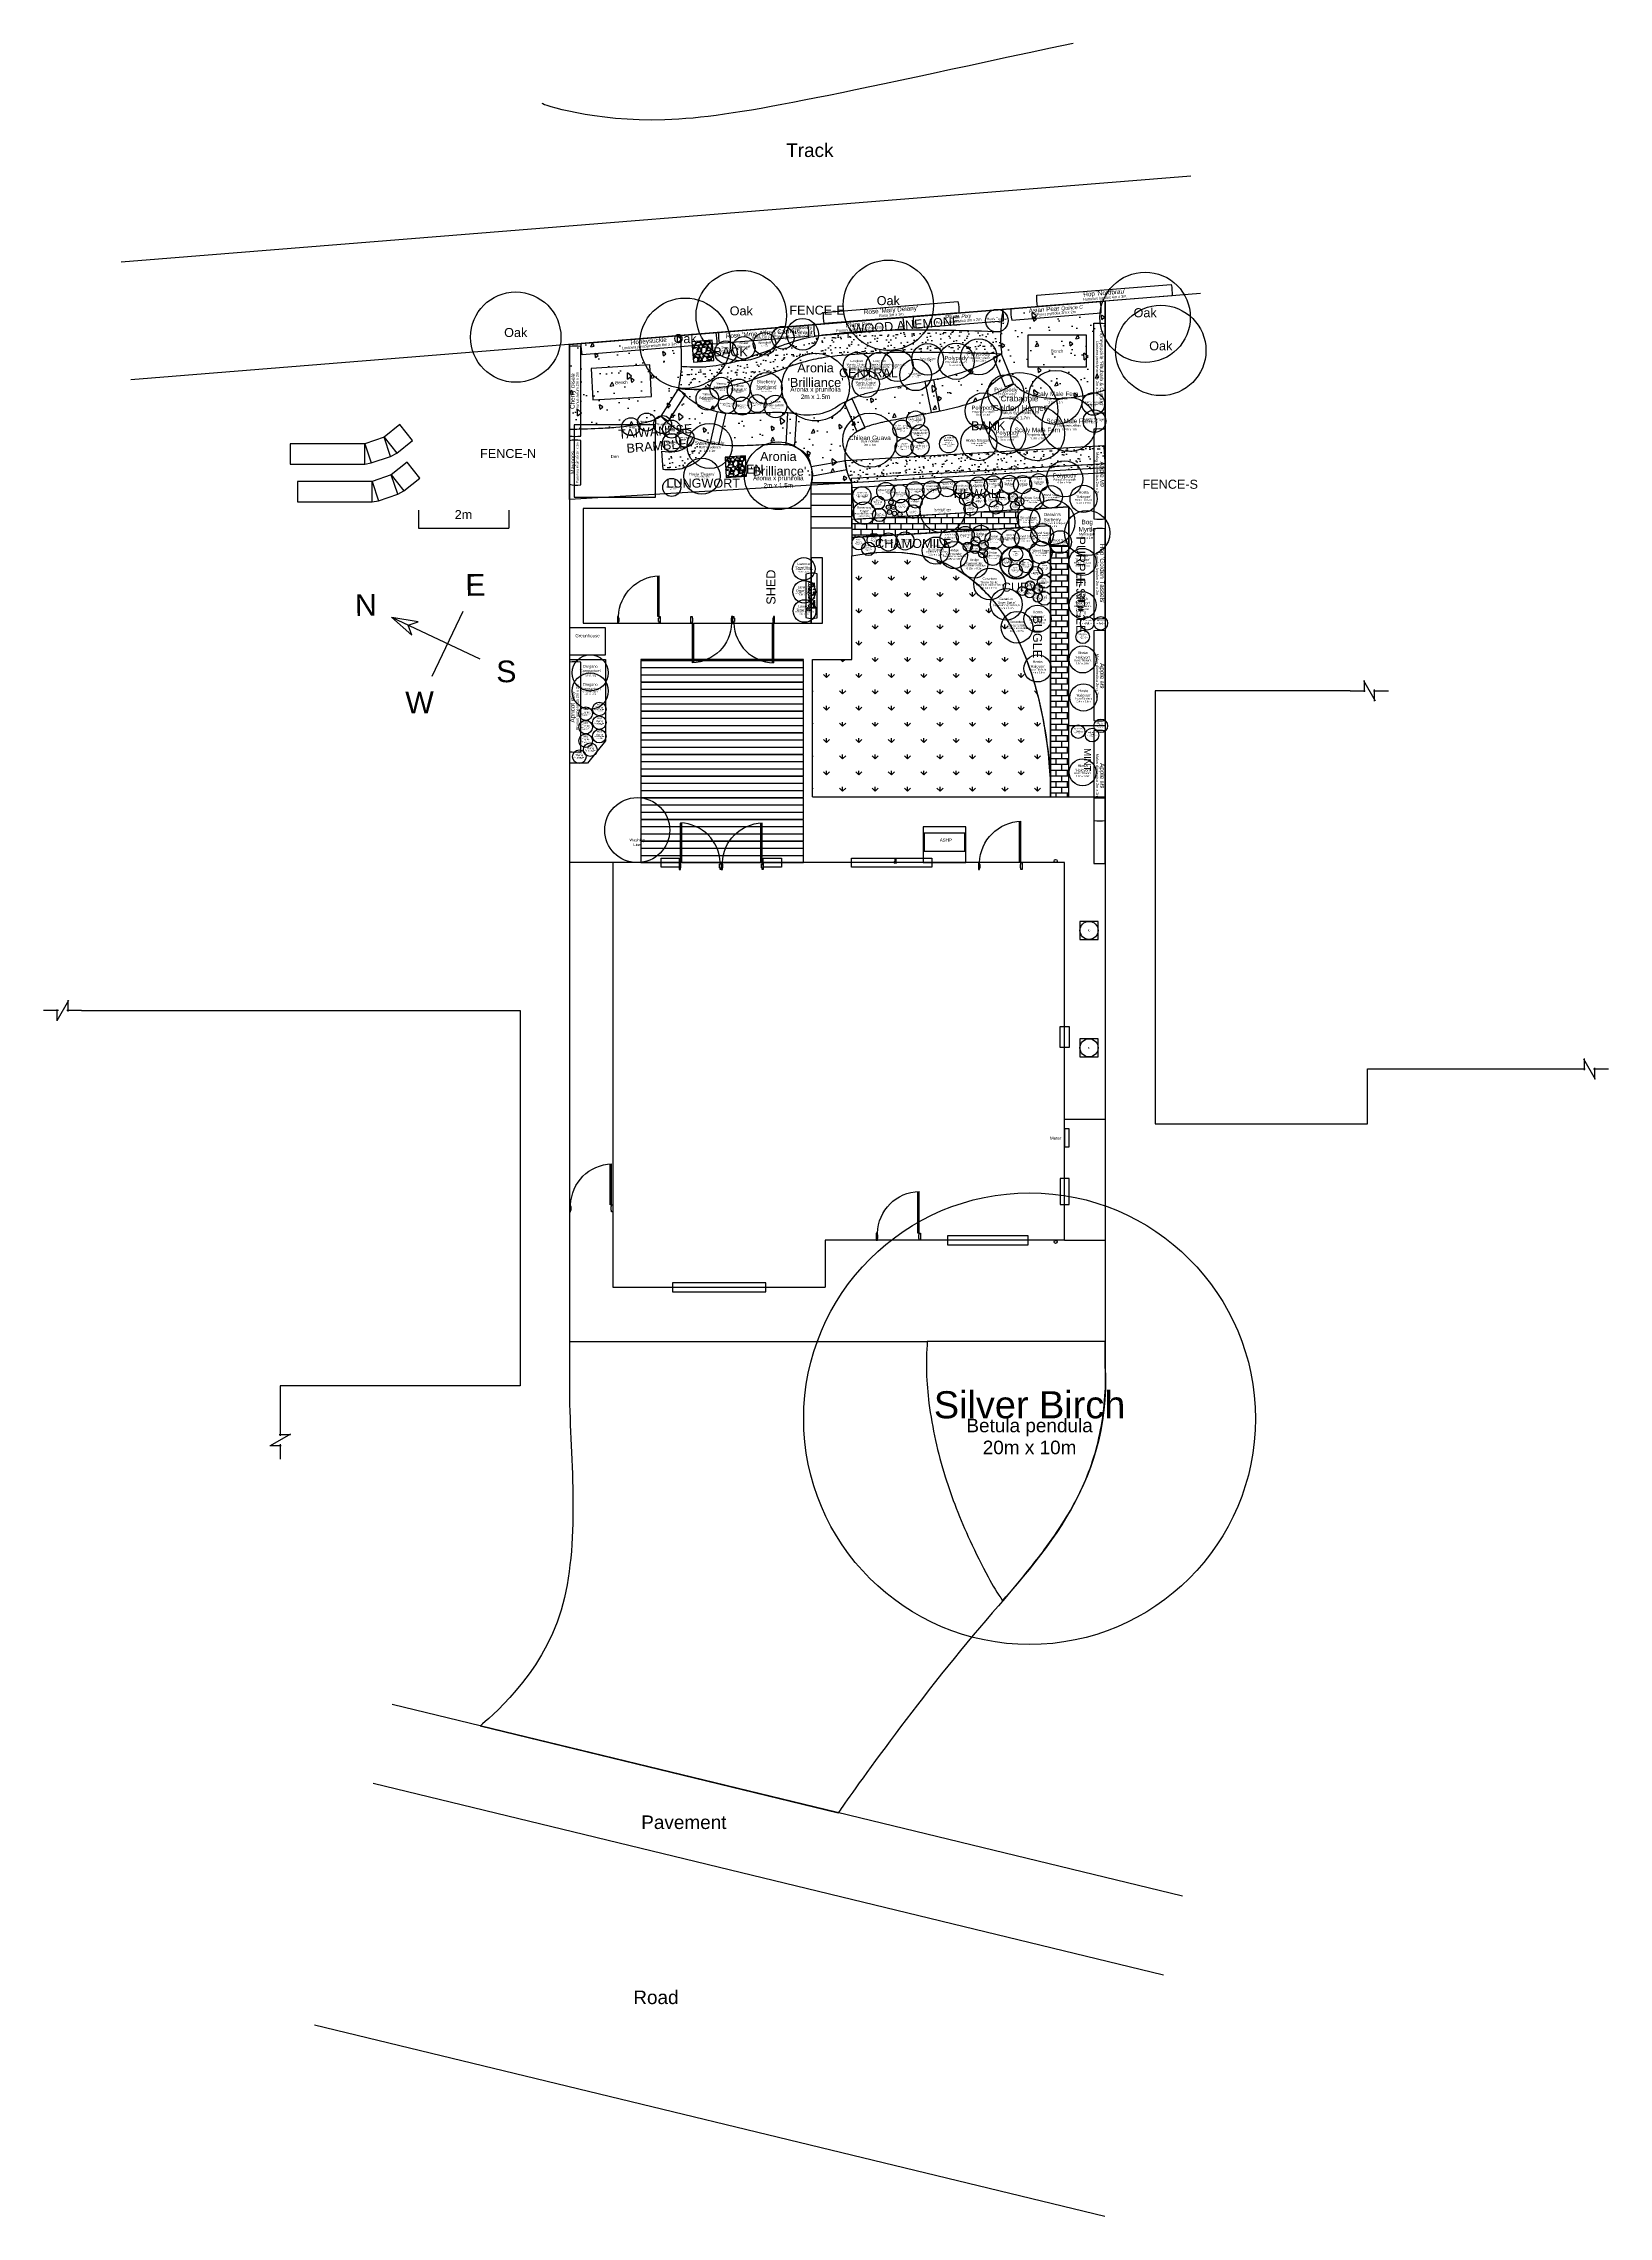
# Model space of a CAD drawing. Header units: metres. Extents: x -2.6 to 32, y -5 to 43.1.
import ezdxf
from ezdxf.enums import TextEntityAlignment as Align

# ---------------------------------------------------------------- set-up
doc = ezdxf.new("R2010")
doc.units = ezdxf.units.M
for name, color, linetype, lineweight, true_color in [('Areas', 30, 'Continuous', 25, 0xff7f00), ('Beds', 2, 'Continuous', 25, 0xffff00), ('Boundary', 1, 'Continuous', 25, 0xff0000), ('Buildings', 6, 'Continuous', 25, 0xff00ff), ('Furniture', 136, 'Continuous', 25, 0x008080), ('Ground cover', 253, 'Continuous', 25, 0xa0a0a4), ('Legend', 40, 'Continuous', 25, 0xffbb00), ('Plant - Perennial', 3, 'Continuous', 25, 0x00ff00), ('Plant - Shrub', 3, 'Continuous', 25, 0x00ff00), ('Plant - Tree', 3, 'Continuous', 25, 0x00ff00), ('Plant label', 30, 'Continuous', 25, 0xff7f00), ('Structures', 136, 'Continuous', 25, 0x008080), ('Utilities', 5, 'Continuous', 25, 0x0000ff)]:
    doc.layers.add(name, color=color, linetype=linetype, lineweight=lineweight, true_color=true_color)
doc.styles.add('textstyle100', font='')
doc.styles.add('textstyle101', font='')
doc.styles.add('textstyle102', font='')
doc.styles.add('textstyle103', font='')
doc.styles.add('textstyle104', font='')
doc.styles.add('textstyle105', font='')
doc.styles.add('textstyle106', font='')
doc.styles.add('textstyle107', font='')
doc.styles.add('textstyle108', font='')
doc.styles.add('textstyle109', font='')
doc.styles.add('textstyle110', font='')
doc.styles.add('textstyle111', font='')
doc.styles.add('textstyle112', font='')
doc.styles.add('textstyle113', font='')
doc.styles.add('textstyle114', font='')
doc.styles.add('textstyle115', font='')
doc.styles.add('textstyle116', font='')
doc.styles.add('textstyle117', font='')
doc.styles.add('textstyle118', font='')
doc.styles.add('textstyle119', font='')
doc.styles.add('textstyle12', font='')
doc.styles.add('textstyle120', font='')
doc.styles.add('textstyle123', font='')
doc.styles.add('textstyle124', font='')
doc.styles.add('textstyle125', font='')
doc.styles.add('textstyle126', font='')
doc.styles.add('textstyle127', font='')
doc.styles.add('textstyle128', font='')
doc.styles.add('textstyle129', font='')
doc.styles.add('textstyle13', font='')
doc.styles.add('textstyle130', font='')
doc.styles.add('textstyle131', font='')
doc.styles.add('textstyle132', font='')
doc.styles.add('textstyle133', font='')
doc.styles.add('textstyle134', font='')
doc.styles.add('textstyle135', font='')
doc.styles.add('textstyle136', font='')
doc.styles.add('textstyle137', font='')
doc.styles.add('textstyle138', font='')
doc.styles.add('textstyle139', font='')
doc.styles.add('textstyle140', font='')
doc.styles.add('textstyle141', font='')
doc.styles.add('textstyle142', font='')
doc.styles.add('textstyle143', font='')
doc.styles.add('textstyle144', font='')
doc.styles.add('textstyle145', font='')
doc.styles.add('textstyle146', font='')
doc.styles.add('textstyle147', font='')
doc.styles.add('textstyle148', font='')
doc.styles.add('textstyle149', font='')
doc.styles.add('textstyle150', font='')
doc.styles.add('textstyle155', font='')
doc.styles.add('textstyle156', font='')
doc.styles.add('textstyle157', font='')
doc.styles.add('textstyle158', font='')
doc.styles.add('textstyle160', font='')
doc.styles.add('textstyle161', font='')
doc.styles.add('textstyle164', font='')
doc.styles.add('textstyle165', font='')
doc.styles.add('textstyle168', font='')
doc.styles.add('textstyle169', font='')
doc.styles.add('textstyle17', font='')
doc.styles.add('textstyle170', font='')
doc.styles.add('textstyle173', font='')
doc.styles.add('textstyle174', font='')
doc.styles.add('textstyle177', font='')
doc.styles.add('textstyle178', font='')
doc.styles.add('textstyle18', font='')
doc.styles.add('textstyle181', font='')
doc.styles.add('textstyle182', font='')
doc.styles.add('textstyle183', font='')
doc.styles.add('textstyle184', font='')
doc.styles.add('textstyle185', font='')
doc.styles.add('textstyle186', font='')
doc.styles.add('textstyle187', font='')
doc.styles.add('textstyle188', font='')
doc.styles.add('textstyle189', font='')
doc.styles.add('textstyle19', font='')
doc.styles.add('textstyle190', font='')
doc.styles.add('textstyle191', font='')
doc.styles.add('textstyle192', font='')
doc.styles.add('textstyle193', font='')
doc.styles.add('textstyle194', font='')
doc.styles.add('textstyle195', font='')
doc.styles.add('textstyle196', font='')
doc.styles.add('textstyle197', font='')
doc.styles.add('textstyle198', font='')
doc.styles.add('textstyle199', font='')
doc.styles.add('textstyle20', font='')
doc.styles.add('textstyle200', font='')
doc.styles.add('textstyle201', font='')
doc.styles.add('textstyle202', font='')
doc.styles.add('textstyle203', font='')
doc.styles.add('textstyle204', font='')
doc.styles.add('textstyle205', font='')
doc.styles.add('textstyle206', font='')
doc.styles.add('textstyle207', font='')
doc.styles.add('textstyle23', font='')
doc.styles.add('textstyle24', font='')
doc.styles.add('textstyle25', font='')
doc.styles.add('textstyle26', font='')
doc.styles.add('textstyle27', font='')
doc.styles.add('textstyle28', font='')
doc.styles.add('textstyle29', font='')
doc.styles.add('textstyle30', font='')
doc.styles.add('textstyle33', font='')
doc.styles.add('textstyle34', font='')
doc.styles.add('textstyle35', font='')
doc.styles.add('textstyle36', font='')
doc.styles.add('textstyle37', font='')
doc.styles.add('textstyle38', font='')
doc.styles.add('textstyle39', font='')
doc.styles.add('textstyle40', font='')
doc.styles.add('textstyle41', font='')
doc.styles.add('textstyle42', font='')
doc.styles.add('textstyle43', font='')
doc.styles.add('textstyle44', font='')
doc.styles.add('textstyle45', font='')
doc.styles.add('textstyle46', font='')
doc.styles.add('textstyle47', font='')
doc.styles.add('textstyle48', font='')
doc.styles.add('textstyle49', font='standard')
doc.styles.add('textstyle50', font='standard')
doc.styles.add('textstyle51', font='')
doc.styles.add('textstyle52', font='')
doc.styles.add('textstyle53', font='')
doc.styles.add('textstyle54', font='')
doc.styles.add('textstyle55', font='')
doc.styles.add('textstyle56', font='')
doc.styles.add('textstyle57', font='')
doc.styles.add('textstyle58', font='')
doc.styles.add('textstyle69', font='')
doc.styles.add('textstyle70', font='')
doc.styles.add('textstyle71', font='')
doc.styles.add('textstyle72', font='')
doc.styles.add('textstyle73', font='')
doc.styles.add('textstyle74', font='')
doc.styles.add('textstyle75', font='')
doc.styles.add('textstyle76', font='')
doc.styles.add('textstyle77', font='')
doc.styles.add('textstyle78', font='')
doc.styles.add('textstyle79', font='')
doc.styles.add('textstyle80', font='')
doc.styles.add('textstyle81', font='')
doc.styles.add('textstyle82', font='')
doc.styles.add('textstyle83', font='')
doc.styles.add('textstyle84', font='')
doc.styles.add('textstyle85', font='')
doc.styles.add('textstyle86', font='')
doc.styles.add('textstyle87', font='')
doc.styles.add('textstyle88', font='')
doc.styles.add('textstyle89', font='')
doc.styles.add('textstyle90', font='')
doc.styles.add('textstyle91', font='')
doc.styles.add('textstyle92', font='')
doc.styles.add('textstyle93', font='')
doc.styles.add('textstyle94', font='')
doc.styles.add('textstyle95', font='')
doc.styles.add('textstyle96', font='')
doc.styles.add('textstyle97', font='')
doc.styles.add('textstyle98', font='')
doc.styles.add('textstyle99', font='')
doc.styles.get('textstyle100').set_extended_font_data('Arial')
doc.styles.get('textstyle101').set_extended_font_data('Arial')
doc.styles.get('textstyle102').set_extended_font_data('Arial')
doc.styles.get('textstyle103').set_extended_font_data('Arial')
doc.styles.get('textstyle104').set_extended_font_data('Arial')
doc.styles.get('textstyle105').set_extended_font_data('Arial')
doc.styles.get('textstyle106').set_extended_font_data('Arial')
doc.styles.get('textstyle107').set_extended_font_data('Arial')
doc.styles.get('textstyle108').set_extended_font_data('Arial')
doc.styles.get('textstyle109').set_extended_font_data('Arial')
doc.styles.get('textstyle110').set_extended_font_data('Arial')
doc.styles.get('textstyle111').set_extended_font_data('Arial')
doc.styles.get('textstyle112').set_extended_font_data('Arial')
doc.styles.get('textstyle113').set_extended_font_data('Arial')
doc.styles.get('textstyle114').set_extended_font_data('Arial')
doc.styles.get('textstyle115').set_extended_font_data('Arial')
doc.styles.get('textstyle116').set_extended_font_data('Arial')
doc.styles.get('textstyle117').set_extended_font_data('Arial')
doc.styles.get('textstyle118').set_extended_font_data('Arial')
doc.styles.get('textstyle119').set_extended_font_data('Arial')
doc.styles.get('textstyle12').set_extended_font_data('Arial')
doc.styles.get('textstyle120').set_extended_font_data('Arial')
doc.styles.get('textstyle123').set_extended_font_data('Arial')
doc.styles.get('textstyle124').set_extended_font_data('Arial')
doc.styles.get('textstyle125').set_extended_font_data('Arial')
doc.styles.get('textstyle126').set_extended_font_data('Arial')
doc.styles.get('textstyle127').set_extended_font_data('Arial')
doc.styles.get('textstyle128').set_extended_font_data('Arial')
doc.styles.get('textstyle129').set_extended_font_data('Arial')
doc.styles.get('textstyle13').set_extended_font_data('Arial')
doc.styles.get('textstyle130').set_extended_font_data('Arial')
doc.styles.get('textstyle131').set_extended_font_data('Arial')
doc.styles.get('textstyle132').set_extended_font_data('Arial')
doc.styles.get('textstyle133').set_extended_font_data('Arial')
doc.styles.get('textstyle134').set_extended_font_data('Arial')
doc.styles.get('textstyle135').set_extended_font_data('Arial')
doc.styles.get('textstyle136').set_extended_font_data('Arial')
doc.styles.get('textstyle137').set_extended_font_data('Arial')
doc.styles.get('textstyle138').set_extended_font_data('Arial')
doc.styles.get('textstyle139').set_extended_font_data('Arial')
doc.styles.get('textstyle140').set_extended_font_data('Arial')
doc.styles.get('textstyle141').set_extended_font_data('Arial')
doc.styles.get('textstyle142').set_extended_font_data('Arial')
doc.styles.get('textstyle143').set_extended_font_data('Arial')
doc.styles.get('textstyle144').set_extended_font_data('Arial')
doc.styles.get('textstyle145').set_extended_font_data('Arial')
doc.styles.get('textstyle146').set_extended_font_data('Arial')
doc.styles.get('textstyle147').set_extended_font_data('Arial')
doc.styles.get('textstyle148').set_extended_font_data('Arial')
doc.styles.get('textstyle149').set_extended_font_data('Arial')
doc.styles.get('textstyle150').set_extended_font_data('Arial')
doc.styles.get('textstyle155').set_extended_font_data('Arial')
doc.styles.get('textstyle156').set_extended_font_data('Arial')
doc.styles.get('textstyle157').set_extended_font_data('Arial')
doc.styles.get('textstyle158').set_extended_font_data('Arial')
doc.styles.get('textstyle160').set_extended_font_data('Arial')
doc.styles.get('textstyle161').set_extended_font_data('Arial')
doc.styles.get('textstyle164').set_extended_font_data('Arial')
doc.styles.get('textstyle165').set_extended_font_data('Arial')
doc.styles.get('textstyle168').set_extended_font_data('Arial')
doc.styles.get('textstyle169').set_extended_font_data('Arial')
doc.styles.get('textstyle17').set_extended_font_data('Arial')
doc.styles.get('textstyle170').set_extended_font_data('Arial')
doc.styles.get('textstyle173').set_extended_font_data('Arial')
doc.styles.get('textstyle174').set_extended_font_data('Arial')
doc.styles.get('textstyle177').set_extended_font_data('Arial')
doc.styles.get('textstyle178').set_extended_font_data('Arial')
doc.styles.get('textstyle18').set_extended_font_data('Arial')
doc.styles.get('textstyle181').set_extended_font_data('Arial')
doc.styles.get('textstyle182').set_extended_font_data('Arial')
doc.styles.get('textstyle183').set_extended_font_data('Arial')
doc.styles.get('textstyle184').set_extended_font_data('Arial')
doc.styles.get('textstyle185').set_extended_font_data('Arial')
doc.styles.get('textstyle186').set_extended_font_data('Arial')
doc.styles.get('textstyle187').set_extended_font_data('Arial')
doc.styles.get('textstyle188').set_extended_font_data('Arial')
doc.styles.get('textstyle189').set_extended_font_data('Arial')
doc.styles.get('textstyle19').set_extended_font_data('Arial')
doc.styles.get('textstyle190').set_extended_font_data('Arial')
doc.styles.get('textstyle191').set_extended_font_data('Arial')
doc.styles.get('textstyle192').set_extended_font_data('Arial')
doc.styles.get('textstyle193').set_extended_font_data('Arial')
doc.styles.get('textstyle194').set_extended_font_data('Arial')
doc.styles.get('textstyle195').set_extended_font_data('Arial')
doc.styles.get('textstyle196').set_extended_font_data('Arial')
doc.styles.get('textstyle197').set_extended_font_data('Arial')
doc.styles.get('textstyle198').set_extended_font_data('Arial')
doc.styles.get('textstyle199').set_extended_font_data('Arial')
doc.styles.get('textstyle20').set_extended_font_data('Arial')
doc.styles.get('textstyle200').set_extended_font_data('Arial')
doc.styles.get('textstyle201').set_extended_font_data('Arial')
doc.styles.get('textstyle202').set_extended_font_data('Arial')
doc.styles.get('textstyle203').set_extended_font_data('Arial')
doc.styles.get('textstyle204').set_extended_font_data('Arial')
doc.styles.get('textstyle205').set_extended_font_data('Arial')
doc.styles.get('textstyle206').set_extended_font_data('Arial')
doc.styles.get('textstyle207').set_extended_font_data('Arial')
doc.styles.get('textstyle23').set_extended_font_data('Arial')
doc.styles.get('textstyle24').set_extended_font_data('Arial')
doc.styles.get('textstyle25').set_extended_font_data('Arial')
doc.styles.get('textstyle26').set_extended_font_data('Arial')
doc.styles.get('textstyle27').set_extended_font_data('Arial')
doc.styles.get('textstyle28').set_extended_font_data('Arial')
doc.styles.get('textstyle29').set_extended_font_data('Arial')
doc.styles.get('textstyle30').set_extended_font_data('Arial')
doc.styles.get('textstyle33').set_extended_font_data('Arial')
doc.styles.get('textstyle34').set_extended_font_data('Arial')
doc.styles.get('textstyle35').set_extended_font_data('Arial')
doc.styles.get('textstyle36').set_extended_font_data('Arial')
doc.styles.get('textstyle37').set_extended_font_data('Arial')
doc.styles.get('textstyle38').set_extended_font_data('Arial')
doc.styles.get('textstyle39').set_extended_font_data('Arial')
doc.styles.get('textstyle40').set_extended_font_data('Arial')
doc.styles.get('textstyle41').set_extended_font_data('Arial')
doc.styles.get('textstyle42').set_extended_font_data('Arial')
doc.styles.get('textstyle43').set_extended_font_data('Arial')
doc.styles.get('textstyle44').set_extended_font_data('Arial')
doc.styles.get('textstyle45').set_extended_font_data('Arial')
doc.styles.get('textstyle46').set_extended_font_data('Arial')
doc.styles.get('textstyle47').set_extended_font_data('Arial')
doc.styles.get('textstyle48').set_extended_font_data('Arial')
doc.styles.get('textstyle51').set_extended_font_data('Arial')
doc.styles.get('textstyle52').set_extended_font_data('Arial')
doc.styles.get('textstyle53').set_extended_font_data('Arial')
doc.styles.get('textstyle54').set_extended_font_data('Arial')
doc.styles.get('textstyle55').set_extended_font_data('Arial')
doc.styles.get('textstyle56').set_extended_font_data('Arial')
doc.styles.get('textstyle57').set_extended_font_data('Arial')
doc.styles.get('textstyle58').set_extended_font_data('Arial')
doc.styles.get('textstyle69').set_extended_font_data('Arial')
doc.styles.get('textstyle70').set_extended_font_data('Arial')
doc.styles.get('textstyle71').set_extended_font_data('Arial')
doc.styles.get('textstyle72').set_extended_font_data('Arial')
doc.styles.get('textstyle73').set_extended_font_data('Arial')
doc.styles.get('textstyle74').set_extended_font_data('Arial')
doc.styles.get('textstyle75').set_extended_font_data('Arial')
doc.styles.get('textstyle76').set_extended_font_data('Arial')
doc.styles.get('textstyle77').set_extended_font_data('Arial')
doc.styles.get('textstyle78').set_extended_font_data('Arial')
doc.styles.get('textstyle79').set_extended_font_data('Arial')
doc.styles.get('textstyle80').set_extended_font_data('Arial')
doc.styles.get('textstyle81').set_extended_font_data('Arial')
doc.styles.get('textstyle82').set_extended_font_data('Arial')
doc.styles.get('textstyle83').set_extended_font_data('Arial')
doc.styles.get('textstyle84').set_extended_font_data('Arial')
doc.styles.get('textstyle85').set_extended_font_data('Arial')
doc.styles.get('textstyle86').set_extended_font_data('Arial')
doc.styles.get('textstyle87').set_extended_font_data('Arial')
doc.styles.get('textstyle88').set_extended_font_data('Arial')
doc.styles.get('textstyle89').set_extended_font_data('Arial')
doc.styles.get('textstyle90').set_extended_font_data('Arial')
doc.styles.get('textstyle91').set_extended_font_data('Arial')
doc.styles.get('textstyle92').set_extended_font_data('Arial')
doc.styles.get('textstyle93').set_extended_font_data('Arial')
doc.styles.get('textstyle94').set_extended_font_data('Arial')
doc.styles.get('textstyle95').set_extended_font_data('Arial')
doc.styles.get('textstyle96').set_extended_font_data('Arial')
doc.styles.get('textstyle97').set_extended_font_data('Arial')
doc.styles.get('textstyle98').set_extended_font_data('Arial')
doc.styles.get('textstyle99').set_extended_font_data('Arial')

# ---------------------------------------------------------------- blocks, each defined once
blk = doc.blocks.new("Shrub - Rose 'Mary Delany'")
at = {"layer": 'Plant - Shrub', "flags": 128}
blk.add_lwpolyline([(-1.496, -0.25, -0.041743), (-1.493, 0), (1.493, 0, -0.041743), (1.496, -0.25)], format="xyb", close=True, dxfattribs=at)
at = {"layer": 'Plant - Shrub', "insert": (0, -0.145), "char_height": 0.1, "attachment_point": 8, "line_spacing_factor": 0.971628, "style": 'textstyle133'}
blk.add_mtext("\\c32767;Rose 'Mary Delany'", dxfattribs=at)
at = {"layer": 'Plant label', "insert": (0, -0.145), "char_height": 0.06, "attachment_point": 2, "line_spacing_factor": 0.971628, "style": 'textstyle131'}
blk.add_mtext('\\c32767;Rosa 3m x 3m', dxfattribs=at)
blk = doc.blocks.new('Perennial - Teuchrium x lucidrys')
at = {"layer": 'Plant - Perennial', "lineweight": -2}
blk.add_circle((0, 0), 0.3, dxfattribs=at)
at = {"layer": 'Plant - Perennial', "insert": (0, 0), "char_height": 0.05, "attachment_point": 8, "line_spacing_factor": 0.971628, "style": 'textstyle108'}
blk.add_mtext('\\c32767;Hedge\\PGermander', dxfattribs=at)
at = {"layer": 'Plant label', "insert": (0, 0), "char_height": 0.04, "attachment_point": 2, "line_spacing_factor": 0.971628, "style": 'textstyle103'}
blk.add_mtext('\\c32767;Tuechrium x lucidrys\\P0.25m x 0.6m', dxfattribs=at)
blk = doc.blocks.new("Perennial - Sedum telephium 'Purple Emperor'")
at = {"layer": 'Plant - Perennial', "lineweight": -2}
blk.add_circle((0, 0), 0.2, dxfattribs=at)
at = {"layer": 'Plant - Perennial', "insert": (0, 0), "char_height": 0.035, "attachment_point": 8, "line_spacing_factor": 0.971628, "style": 'textstyle111'}
blk.add_mtext("\\c32767;Orpine\\P'Purple Emperor'", dxfattribs=at)
at = {"layer": 'Plant label', "insert": (0, 0), "char_height": 0.02, "attachment_point": 2, "line_spacing_factor": 0.971628, "style": 'textstyle106'}
blk.add_mtext('\\c32767;Sedum telephium\\P0.4m x 0.4m', dxfattribs=at)
blk = doc.blocks.new('Shrub - Myrica gale')
at = {"layer": 'Plant - Shrub'}
blk.add_circle((0.007, -0.022), 0.5, dxfattribs=at)
at = {"layer": 'Plant - Shrub', "insert": (0.007, -0.022), "char_height": 0.1, "attachment_point": 8, "line_spacing_factor": 0.971628, "style": 'textstyle130'}
blk.add_mtext('\\c32767;Bog\\PMyrtle', dxfattribs=at)
at = {"layer": 'Plant label', "insert": (0.007, -0.022), "char_height": 0.05, "attachment_point": 2, "line_spacing_factor": 0.971628, "style": 'textstyle129'}
blk.add_mtext('\\c32767;Myrica gale\\P2m x 1m', dxfattribs=at)
blk = doc.blocks.new('Shrub - Teucrium scorodonia')
at = {"layer": 'Plant - Shrub'}
blk.add_circle((0, 0), 0.25, dxfattribs=at)
at = {"layer": 'Plant - Shrub', "insert": (0, 0), "char_height": 0.05, "attachment_point": 8, "line_spacing_factor": 0.971628, "style": 'textstyle144'}
blk.add_mtext('\\c32767;Wood Sage', dxfattribs=at)
at = {"layer": 'Plant label', "insert": (0, 0), "char_height": 0.03, "attachment_point": 2, "line_spacing_factor": 0.971628, "style": 'textstyle143'}
blk.add_mtext('\\c32767;Teucrium scorodonia\\P0.3m x 0.5m', dxfattribs=at)
blk = doc.blocks.new("Shrub - Rosmarinus officinalis 'Capri'")
at = {"layer": 'Plant - Shrub'}
blk.add_circle((0, 0), 0.25, dxfattribs=at)
at = {"layer": 'Plant - Shrub', "insert": (0, 0), "char_height": 0.05, "attachment_point": 8, "line_spacing_factor": 0.971628, "style": 'textstyle138'}
blk.add_mtext("\\c32767;Rosemary\\P'Capri'", dxfattribs=at)
at = {"layer": 'Plant label', "insert": (0, 0), "char_height": 0.03, "attachment_point": 2, "line_spacing_factor": 0.971628, "style": 'textstyle137'}
blk.add_mtext('\\c32767;Rosmarinus officinalis\\P0.15m x 0.5m', dxfattribs=at)
blk = doc.blocks.new('Ornamental - Pilosella aurantiaca')
at = {"layer": 'Plant - Shrub', "linetype": 'ByBlock', "lineweight": -2}
blk.add_circle((0, 0), 0.35, dxfattribs=at)
at = {"layer": 'Plant - Shrub', "insert": (0, 0), "char_height": 0.04, "attachment_point": 8, "line_spacing_factor": 0.971628, "style": 'textstyle34'}
blk.add_mtext('\\c32767;Fox and Cubs', dxfattribs=at)
at = {"layer": 'Plant label', "insert": (0, 0), "char_height": 0.02, "attachment_point": 2, "line_spacing_factor": 0.971628, "style": 'textstyle33'}
blk.add_mtext('\\c32767;Pilosella aurantiaca\\P0.4m x 0.7m', dxfattribs=at)
blk = doc.blocks.new('Fern - Polypodium vulgare')
at = {"layer": 'Plant - Perennial', "lineweight": -2}
blk.add_circle((0, 0), 0.4, dxfattribs=at)
at = {"layer": 'Plant - Perennial', "insert": (0, 0), "char_height": 0.09, "attachment_point": 8, "line_spacing_factor": 0.971628, "style": 'textstyle24'}
blk.add_mtext('\\c32767;Polypody', dxfattribs=at)
at = {"layer": 'Plant label', "insert": (0, 0), "char_height": 0.04, "attachment_point": 2, "line_spacing_factor": 0.971628, "style": 'textstyle23'}
blk.add_mtext('\\c32767;Polypodium vulgare\\P0.5m x 0.8m', dxfattribs=at)
blk = doc.blocks.new("Perennial - Hosta Tardiana 'Halcyon'")
at = {"layer": 'Plant - Perennial'}
blk.add_circle((0, 0), 0.3, dxfattribs=at)
at = {"layer": 'Plant - Perennial', "color": 30, "true_color": 0xff7f00, "insert": (0, 0), "width": 100}
for s, char_height, attachment_point, style in [('Hosta Tardiana\\P0.4m x 0.6m', 0.04, 2, 'textstyle72'), ("Hosta\\P'Halcyon'", 0.06, 8, 'textstyle71')]:
    blk.add_mtext(s, dxfattribs=dict(at, char_height=char_height, attachment_point=attachment_point, style=style))
blk = doc.blocks.new("Perennial - Hosta sieboldiana 'Elegans'")
at = {"layer": 'Plant - Perennial'}
blk.add_circle((0, 0), 0.4, dxfattribs=at)
at = {"layer": 'Plant - Perennial', "insert": (0, 0), "line_spacing_factor": 0.971628}
for s, char_height, attachment_point, style in [("\\c32767;Hosta 'Elegans'", 0.06, 8, 'textstyle69'), ('\\c32767;Hosta sieboldiana\\P1m x 0.8m', 0.03, 2, 'textstyle70')]:
    blk.add_mtext(s, dxfattribs=dict(at, char_height=char_height, attachment_point=attachment_point, style=style))
blk = doc.blocks.new("Shrub - Vaccinium corymbosum 'Northland'")
at = {"layer": 'Plant - Shrub'}
blk.add_circle((0, 0), 0.35, dxfattribs=at)
at = {"layer": 'Plant - Shrub', "insert": (0, 0), "char_height": 0.07, "attachment_point": 8, "line_spacing_factor": 0.971628, "style": 'textstyle150'}
blk.add_mtext("\\c32767;Blueberry\\P'Northland'", dxfattribs=at)
at = {"layer": 'Plant label', "insert": (0, 0), "char_height": 0.03, "attachment_point": 2, "line_spacing_factor": 0.971628, "style": 'textstyle149'}
blk.add_mtext('\\c32767;Vaccinium corymbosum\\P0.7m x 0.7m', dxfattribs=at)
blk = doc.blocks.new('Perennial - Agastache foeniculum')
at = {"layer": 'Plant - Perennial'}
blk.add_circle((0, 0), 0.2, dxfattribs=at)
at = {"layer": 'Plant - Perennial', "insert": (0, 0), "char_height": 0.04, "attachment_point": 8, "line_spacing_factor": 0.971628, "style": 'textstyle40'}
blk.add_mtext('\\c32767;Anise Hyssop', dxfattribs=at)
at = {"layer": 'Plant label', "insert": (0, 0), "char_height": 0.02, "attachment_point": 2, "line_spacing_factor": 0.971628, "style": 'textstyle39'}
blk.add_mtext('\\c32767;Agastache foeniculum\\P0.9m x 0.4m', dxfattribs=at)
blk = doc.blocks.new('Perennial - Gallium odoratum')
at = {"layer": 'Plant - Perennial'}
blk.add_circle((0, 0), 0.25, dxfattribs=at)
at = {"layer": 'Plant - Perennial', "color": 30, "true_color": 0xff7f00, "insert": (0, 0), "char_height": 0.05, "attachment_point": 8, "line_spacing_factor": 0.971628, "style": 'textstyle56'}
blk.add_mtext('Sweet\\PWoodruff', dxfattribs=at)
at = {"layer": 'Plant label', "insert": (0, 0), "char_height": 0.02, "attachment_point": 2, "line_spacing_factor": 0.971628, "style": 'textstyle55'}
blk.add_mtext('\\c32767;Gallium odoratum\\P0.3m x 0.5m', dxfattribs=at)
blk = doc.blocks.new('Perennial - Allium fistulosum')
at = {"layer": 'Plant - Perennial'}
blk.add_circle((0, 0), 0.1, dxfattribs=at)
at = {"layer": 'Plant - Perennial', "insert": (0, 0), "char_height": 0.03, "attachment_point": 8, "line_spacing_factor": 0.971628, "style": 'textstyle42'}
blk.add_mtext('\\c32767;Welsh\\POnion', dxfattribs=at)
at = {"layer": 'Plant label', "insert": (0, 0), "char_height": 0.015, "attachment_point": 2, "line_spacing_factor": 0.971628, "style": 'textstyle41'}
blk.add_mtext('\\c32767;Allium fistulosum\\P0.6m x 0.2m', dxfattribs=at)
blk = doc.blocks.new("Perennial - Origanum vulgare 'Compactum'")
at = {"layer": 'Plant - Perennial'}
blk.add_circle((0, 0), 0.4, dxfattribs=at)
at = {"layer": 'Plant - Perennial', "insert": (0, 0), "line_spacing_factor": 0.971628}
for s, char_height, attachment_point, style in [("\\c32767;Oregano\\P'Compactum'", 0.06, 8, 'textstyle87'), ('\\c32767;Origanum vulgare\\P0.25m x 0.8m', 0.03, 2, 'textstyle88')]:
    blk.add_mtext(s, dxfattribs=dict(at, char_height=char_height, attachment_point=attachment_point, style=style))
blk = doc.blocks.new('Shrub - Thymus serpyllum')
at = {"layer": 'Plant - Shrub'}
blk.add_circle((0, 0), 0.15, dxfattribs=at)
at = {"layer": 'Plant - Perennial', "insert": (0, 0), "char_height": 0.02, "attachment_point": 2, "line_spacing_factor": 0.971628, "style": 'textstyle146'}
blk.add_mtext('\\c32767;Thymus serpyllum\\P0.1m x 0.3m', dxfattribs=at)
at = {"layer": 'Plant - Shrub', "insert": (0, 0), "char_height": 0.04, "attachment_point": 8, "line_spacing_factor": 0.971628, "style": 'textstyle145'}
blk.add_mtext('\\c32767;Wild\\PThyme', dxfattribs=at)
blk = doc.blocks.new('Perennial - Succisa pratensis')
at = {"layer": 'Plant - Perennial'}
blk.add_circle((0, 0), 0.2, dxfattribs=at)
at = {"layer": 'Plant - Perennial', "insert": (0, 0), "char_height": 0.04, "attachment_point": 8, "line_spacing_factor": 0.971628, "style": 'textstyle100'}
blk.add_mtext("\\c32767;Devil's Bit\\PScabious", dxfattribs=at)
at = {"layer": 'Plant label', "insert": (0, 0), "char_height": 0.02, "attachment_point": 2, "line_spacing_factor": 0.971628, "style": 'textstyle99'}
blk.add_mtext('\\c32767;Succisa pratensis\\P0.6m x 0.4m', dxfattribs=at)
blk = doc.blocks.new('Perennial - Allium tuberosum')
at = {"layer": 'Plant - Perennial'}
blk.add_circle((0, 0), 0.15, dxfattribs=at)
at = {"layer": 'Plant - Perennial', "insert": (0, 0), "char_height": 0.03, "attachment_point": 8, "line_spacing_factor": 0.971628, "style": 'textstyle48'}
blk.add_mtext('\\c32767;Garlic\\PChives', dxfattribs=at)
at = {"layer": 'Plant label', "insert": (0, 0), "char_height": 0.015, "attachment_point": 2, "line_spacing_factor": 0.971628, "style": 'textstyle47'}
blk.add_mtext('\\c32767;Allium tuberosum\\P0.3m x 0.3m', dxfattribs=at)
blk = doc.blocks.new('Shrub - Satureja montana')
at = {"layer": 'Plant - Shrub'}
blk.add_circle((0, 0), 0.15, dxfattribs=at)
at = {"layer": 'Plant - Shrub', "insert": (0, 0), "char_height": 0.03, "attachment_point": 8, "line_spacing_factor": 0.971628, "style": 'textstyle142'}
blk.add_mtext('\\c32767;Winter\\PSavory', dxfattribs=at)
at = {"layer": 'Plant label', "insert": (0, 0), "char_height": 0.015, "attachment_point": 2, "line_spacing_factor": 0.971628, "style": 'textstyle141'}
blk.add_mtext('\\c32767;Satureja montana\\P0.4m x 0.3m', dxfattribs=at)
blk = doc.blocks.new("Perennial - Geranium macrrorhizum 'Snow Sprite'")
at = {"layer": 'Plant - Perennial', "lineweight": -2}
blk.add_circle((0, 0), 0.35, dxfattribs=at)
at = {"layer": 'Plant - Perennial', "insert": (0, 0), "char_height": 0.05, "attachment_point": 8, "line_spacing_factor": 0.971628, "style": 'textstyle58'}
blk.add_mtext("\\c32767;Geranium\\P'Snow Sprite'", dxfattribs=at)
at = {"layer": 'Plant label', "insert": (0, 0), "char_height": 0.04, "attachment_point": 2, "line_spacing_factor": 0.971628, "style": 'textstyle57'}
blk.add_mtext('\\c32767;Geranium macrorrhizum\\P0.3m x 0.7m', dxfattribs=at)
blk = doc.blocks.new("Perennial - Hylotelephium spectabile 'Herbstfreude'")
at = {"layer": 'Plant - Perennial'}
blk.add_circle((0, 0), 0.2, dxfattribs=at)
at = {"layer": 'Plant - Perennial', "insert": (0, 0), "char_height": 0.04, "attachment_point": 8, "line_spacing_factor": 0.971628, "style": 'textstyle76'}
blk.add_mtext("\\c32767;Sedum\\P'Herbstfreude'", dxfattribs=at)
at = {"layer": 'Plant label', "insert": (0, 0), "char_height": 0.02, "attachment_point": 2, "line_spacing_factor": 0.971628, "style": 'textstyle75'}
blk.add_mtext('\\c32767;Hylotelephium spectabile\\P0.6m x 0.4m', dxfattribs=at)
blk = doc.blocks.new('Perennial - Knautia arvensis')
at = {"layer": 'Plant - Perennial'}
blk.add_circle((0, 0), 0.2, dxfattribs=at)
at = {"layer": 'Plant - Perennial', "insert": (0, 0), "char_height": 0.04, "attachment_point": 8, "line_spacing_factor": 0.971628, "style": 'textstyle82'}
blk.add_mtext('\\c32767;Field\\PScabious', dxfattribs=at)
at = {"layer": 'Plant label', "insert": (0, 0), "char_height": 0.02, "attachment_point": 2, "line_spacing_factor": 0.971628, "style": 'textstyle81'}
blk.add_mtext('\\c32767;Knautia arvenis\\P1m x 0.4m', dxfattribs=at)
blk = doc.blocks.new('Perennial - Sanguisorba officinalis')
at = {"layer": 'Plant - Perennial'}
blk.add_circle((0, 0), 0.15, dxfattribs=at)
at = {"layer": 'Plant - Perennial', "insert": (0, 0), "char_height": 0.03, "attachment_point": 8, "line_spacing_factor": 0.971628, "style": 'textstyle98'}
blk.add_mtext('\\c32767;Great\\PBurnet', dxfattribs=at)
at = {"layer": 'Plant label', "insert": (0, 0), "char_height": 0.015, "attachment_point": 2, "line_spacing_factor": 0.971628, "style": 'textstyle97'}
blk.add_mtext('\\c32767;Sanguisorba officinalis\\P0.6m x 0.3m', dxfattribs=at)
blk = doc.blocks.new('Perennial - Petroselinum crispum')
at = {"layer": 'Plant - Perennial'}
blk.add_circle((0, 0), 0.15, dxfattribs=at)
at = {"layer": 'Plant - Perennial', "insert": (0, 0), "char_height": 0.03, "attachment_point": 8, "line_spacing_factor": 0.971628, "style": 'textstyle92'}
blk.add_mtext('\\c32767;Parsley', dxfattribs=at)
at = {"layer": 'Plant label', "insert": (0, 0), "char_height": 0.015, "attachment_point": 2, "line_spacing_factor": 0.971628, "style": 'textstyle91'}
blk.add_mtext('\\c32767;Petroselinum crispum\\P0.6m x 0.3m', dxfattribs=at)
blk = doc.blocks.new('Structure - Step')
at = {"layer": 'Structures', "flags": 128}
blk.add_lwpolyline([(0, -0.25), (1, -0.25), (1, 0), (0, 0)], close=True, dxfattribs=at)
blk = doc.blocks.new('Perennial - Achillea millefolium')
at = {"layer": 'Plant - Perennial'}
blk.add_circle((0, 0), 0.25, dxfattribs=at)
at = {"layer": 'Plant - Perennial', "insert": (0, 0), "char_height": 0.05, "attachment_point": 8, "line_spacing_factor": 0.971628, "style": 'textstyle38'}
blk.add_mtext("\\c32767;Yarrow\\P'Balvinwhite'", dxfattribs=at)
at = {"layer": 'Plant label', "insert": (0, 0), "char_height": 0.02, "attachment_point": 2, "line_spacing_factor": 0.971628, "style": 'textstyle37'}
blk.add_mtext('\\c32767;Achillea millefolium\\P0.35m x 0.5m', dxfattribs=at)
blk = doc.blocks.new('Fern - Asplenium scolopendrium')
at = {"layer": 'Plant - Perennial', "lineweight": -2}
blk.add_circle((0, 0), 0.25, dxfattribs=at)
at = {"layer": 'Plant - Perennial', "insert": (0, 0), "char_height": 0.05, "attachment_point": 8, "line_spacing_factor": 0.971628, "style": 'textstyle18'}
blk.add_mtext("\\c32767;Hart's Tongue", dxfattribs=at)
at = {"layer": 'Plant label', "insert": (0, 0), "char_height": 0.02, "attachment_point": 2, "line_spacing_factor": 0.971628, "style": 'textstyle17'}
blk.add_mtext('\\c32767;Asplenium scolopendrium\\P0.6m x 0.5m', dxfattribs=at)
blk = doc.blocks.new('Perennial - Filipendula ulmaria')
at = {"layer": 'Plant - Shrub'}
blk.add_circle((0, 0), 0.2, dxfattribs=at)
at = {"layer": 'Plant - Shrub', "insert": (0, 0), "char_height": 0.03, "attachment_point": 8, "line_spacing_factor": 0.971628, "style": 'textstyle54'}
blk.add_mtext('\\c32767;Meadowsweet', dxfattribs=at)
at = {"layer": 'Plant label', "insert": (0, 0), "char_height": 0.02, "attachment_point": 2, "line_spacing_factor": 0.971628, "style": 'textstyle53'}
blk.add_mtext('\\c32767;Filipendula ulmaria\\P1.2m x 0.4m', dxfattribs=at)
blk = doc.blocks.new('Shrub - Aronia x prunifolia')
at = {"layer": 'Plant - Shrub'}
blk.add_circle((0, 0), 0.75, dxfattribs=at)
at = {"layer": 'Plant - Shrub', "insert": (0, 0), "char_height": 0.2, "attachment_point": 8, "line_spacing_factor": 0.971628, "style": 'textstyle116'}
blk.add_mtext("\\c32767;Aronia\\P'Brilliance'", dxfattribs=at)
at = {"layer": 'Plant label', "insert": (0, 0), "char_height": 0.1, "attachment_point": 2, "line_spacing_factor": 0.971628, "style": 'textstyle115'}
blk.add_mtext('\\c32767;Aronia x prunifolia\\P2m x 1.5m', dxfattribs=at)
blk = doc.blocks.new('Tree - Oak')
at = {"layer": 'Plant - Tree'}
blk.add_circle((0, 0), 1, dxfattribs=at)
at = {"layer": 'Plant - Tree', "insert": (0, 0), "char_height": 0.2, "attachment_point": 8, "line_spacing_factor": 0.971628, "style": 'textstyle168'}
blk.add_mtext('\\c32767;Oak', dxfattribs=at)
blk = doc.blocks.new('Structure - Narrow planter')
at = {"layer": 'Structures', "flags": 128}
blk.add_lwpolyline([(0, 0), (0, -0.25), (1.45, -0.25), (1.45, 0)], close=True, dxfattribs=at)
blk = doc.blocks.new('Tree - Malus domestica M9 wall')
at = {"layer": 'Plant - Tree', "flags": 128}
blk.add_lwpolyline([(-0.992, -0.25), (0.992, -0.25, 0.062746), (0.992, 0), (-0.992, 0, 0.062746)], format="xyb", close=True, dxfattribs=at)
at = {"layer": 'Plant - Tree', "insert": (0, -0.145), "char_height": 0.1, "attachment_point": 8, "line_spacing_factor": 0.971628, "style": 'textstyle161'}
blk.add_mtext('\\c32767;Apple \\fArial|b0|i1|c0|p0;\\H0.0833336;M9', dxfattribs=at)
at = {"layer": 'Plant label', "insert": (0, -0.145), "char_height": 0.06, "attachment_point": 2, "line_spacing_factor": 0.971628, "style": 'textstyle160'}
blk.add_mtext('\\c32767;Malus domestica 2m x 2m', dxfattribs=at)
blk = doc.blocks.new("Shrub - Rose'Mme Alfred Carrière'")
at = {"layer": 'Plant - Shrub'}
for p, q in [((-0.993, 0), (0.993, 0)), ((0.996, -0.25), (-0.996, -0.25))]:
    blk.add_line(p, q, dxfattribs=at)
for centre, start, end in [((-0.5, -0.145), 355.986, 5.5473), ((0.5, -0.145), 174.4527, 184.014)]:
    blk.add_arc(centre, 1.5, start, end, dxfattribs=at)
at = {"layer": 'Plant - Shrub', "insert": (0, -0.145), "char_height": 0.1, "attachment_point": 8, "line_spacing_factor": 0.971628, "style": 'textstyle136'}
blk.add_mtext("\\c32767;Rose 'Mme Alfred Carrière'", dxfattribs=at)
at = {"layer": 'Plant label', "insert": (0, -0.145), "char_height": 0.06, "attachment_point": 2, "line_spacing_factor": 0.971628, "style": 'textstyle135'}
blk.add_mtext('\\c32767;Rosa 7m x 2m', dxfattribs=at)
blk = doc.blocks.new('Structure - Pond')
at = {"layer": 'Structures'}
for radius in [0.365, 0.355]:
    blk.add_circle((0, 0.051), radius, dxfattribs=at)
at = {"layer": 'Structures', "insert": (0, 0), "char_height": 0.1, "attachment_point": 8, "line_spacing_factor": 0.971628, "style": 'textstyle156'}
blk.add_mtext('\\c32767;Pond', dxfattribs=at)
blk = doc.blocks.new('Utilities - Inspection cover')
at = {"layer": 'Utilities'}
blk.add_circle((0, 0), 0.5, dxfattribs=at)
at = {"layer": 'Utilities', "color": 30, "true_color": 0xff7f00, "insert": (0, 0), "char_height": 0.1, "attachment_point": 5, "style": 'textstyle185'}
blk.add_mtext('IC', dxfattribs=at)
blk = doc.blocks.new('Legend')
at = {"layer": 'Legend'}
blk.add_line((-1, 0), (1, 0), dxfattribs=at)
for points in [[(-0.003726, 1.199672), (0.201618, 0.994328), (0, 1.7), (-0.003726, 1.713032), (-0.20907, 0.994328), (-0.003726, 1.199672)], [(0, -1), (0, 1.7)]]:
    blk.add_lwpolyline(points, dxfattribs=at)
at = {"layer": 'Legend', "char_height": 0.6, "attachment_point": 5, "rotation": 296}
for s, insert, style in [('N', (0, 2.5), 'textstyle26'), ('W', (-1.8, 0), 'textstyle27'), ('E', (1.8, 0), 'textstyle28'), ('S', (0, -1.8), 'textstyle29')]:
    blk.add_mtext(s, dxfattribs=dict(at, insert=insert, style=style))
blk = doc.blocks.new('Buildings - Door inward')
at = {"layer": 'Buildings'}
for p, q in [((0.028, 0.16), (0.028, 1.104)), ((0.06, 0.16), (0.06, 1.103)), ((0, 0.16), (0, 0)), ((0.028, 0.16), (0, 0.16)), ((0.028, 0.12), (0.028, 0.16)), ((0.04, 0.12), (0.028, 0.12)), ((0.028, 0), (0.028, 0.04)), ((0.028, 0.04), (0.04, 0.04)), ((0.04, 0.04), (0.04, 0.12)), ((0, 0), (0.028, 0))]:
    blk.add_line(p, q, dxfattribs=at)
blk.add_lwpolyline([(0.028, 0.16), (0.06, 0.16)], dxfattribs=at)
blk.add_lwpolyline([(1, 0.16), (1, 0), (0.972, 0), (0.972, 0.04), (0.96, 0.04), (0.96, 0.12), (0.972, 0.12), (0.972, 0.16)], close=True, dxfattribs=at)
blk.add_arc((-0.001, 0.131), 0.974, 1.7273, 88.2727, dxfattribs=at)
blk = doc.blocks.new('Legend - scale')
at = {"layer": 'Legend'}
for p, q in [((0, 0.4), (0, 0)), ((0, 0), (2, 0)), ((2, 0.4), (2, 0))]:
    blk.add_line(p, q, dxfattribs=at)
at = {"layer": 'Legend', "insert": (0.996, 0.4), "char_height": 0.2, "attachment_point": 2, "style": 'textstyle30'}
blk.add_mtext('2m', dxfattribs=at)
blk = doc.blocks.new('Buildings - Breakline')
at = {"layer": 'Buildings'}
for p, q in [((0, 0), (0.33, 0)), ((0.292, 0.225), (0.552, -0.225)), ((0.305, 0.229), (0.305, -0.025)), ((0.514, 0), (0.844, 0)), ((0.539, -0.229), (0.539, 0.025))]:
    blk.add_line(p, q, dxfattribs=at)
blk = doc.blocks.new('Utilities - Drain Pipe')
at = {"layer": 'Utilities'}
blk.add_circle((0, 0.05), 0.05, dxfattribs=at)
at = {"layer": 'Utilities', "color": 30, "true_color": 0xff7f00, "insert": (0, 0.05), "char_height": 0.02, "attachment_point": 5, "style": 'textstyle184'}
blk.add_mtext('DP', dxfattribs=at)
blk = doc.blocks.new('Tree - Betula pendula')
at = {"layer": 'Plant - Tree'}
blk.add_circle((0, 0), 5, dxfattribs=at)
at = {"layer": 'Plant - Tree', "insert": (0, 0), "char_height": 0.6, "attachment_point": 8, "line_spacing_factor": 0.971628, "style": 'textstyle158'}
blk.add_mtext('\\c32767;Silver Birch', dxfattribs=at)
at = {"layer": 'Plant label', "insert": (0, 0), "char_height": 0.3, "attachment_point": 2, "line_spacing_factor": 0.971628, "style": 'textstyle157'}
blk.add_mtext('\\c32767;Betula pendula\\P20m x 10m', dxfattribs=at)
blk = doc.blocks.new('Buildings - Door outward')
at = {"layer": 'Buildings'}
for p, q in [((0.028, 0), (0.028, 0.944)), ((0.06, 0), (0.06, 0.943)), ((0, 0), (0, -0.16)), ((0.028, 0), (0, 0)), ((0, -0.16), (0.028, -0.16)), ((0.028, -0.04), (0.028, 0)), ((0.04, -0.04), (0.028, -0.04)), ((0.028, -0.16), (0.028, -0.12)), ((0.028, -0.12), (0.04, -0.12)), ((0.04, -0.12), (0.04, -0.04))]:
    blk.add_line(p, q, dxfattribs=at)
blk.add_lwpolyline([(0.028, 0), (0.06, 0)], dxfattribs=at)
blk.add_lwpolyline([(1, 0), (1, -0.16), (0.972, -0.16), (0.972, -0.12), (0.96, -0.12), (0.96, -0.04), (0.972, -0.04), (0.972, 0)], close=True, dxfattribs=at)
blk.add_arc((-0.001, -0.029), 0.974, 1.7273, 88.2727, dxfattribs=at)
blk = doc.blocks.new('Buildings - Outdoor Office')
at = {"layer": 'Buildings', "flags": 128}
blk.add_lwpolyline([(0, 0), (5.05, 0), (5.05, 2.54), (0, 2.54)], close=True, dxfattribs=at)
at = {"layer": 'Buildings', "rotation": 180}
for name, p, xscale, yscale in [('Buildings - Door inward', (1.71, 0), 0.95, -0.95), ('Buildings - Door outward', (4.24, 0), 0.925, 0.925)]:
    blk.add_blockref(name, p, dxfattribs=dict(at, xscale=xscale, yscale=yscale))
at = {"layer": 'Buildings', "xscale": 0.925, "yscale": -0.925}
blk.add_blockref('Buildings - Door outward', (2.39, 0), dxfattribs=at)
blk = doc.blocks.new('Areas - Decking')
at = {"layer": 'Areas', "color": 251, "true_color": 0x5d5d5d, "flags": 128}
for points in [[(0, 4.48), (3.6, 4.48), (3.6, 4.5), (0, 4.5)], [(0, 4.32), (3.6, 4.32), (3.6, 4.47), (0, 4.47)], [(0, 4.16), (3.6, 4.16), (3.6, 4.31), (0, 4.31)], [(0, 4), (3.6, 4), (3.6, 4.15), (0, 4.15)], [(0, 3.84), (3.6, 3.84), (3.6, 3.99), (0, 3.99)], [(0, 3.68), (3.6, 3.68), (3.6, 3.83), (0, 3.83)], [(0, 3.52), (3.6, 3.52), (3.6, 3.67), (0, 3.67)], [(0, 3.36), (3.6, 3.36), (3.6, 3.51), (0, 3.51)], [(0, 3.2), (3.6, 3.2), (3.6, 3.35), (0, 3.35)], [(0, 3.04), (3.6, 3.04), (3.6, 3.19), (0, 3.19)], [(0, 2.88), (3.6, 2.88), (3.6, 3.03), (0, 3.03)], [(0, 2.72), (3.6, 2.72), (3.6, 2.87), (0, 2.87)], [(0, 2.56), (3.6, 2.56), (3.6, 2.71), (0, 2.71)], [(0, 2.4), (3.6, 2.4), (3.6, 2.55), (0, 2.55)], [(0, 2.24), (3.6, 2.24), (3.6, 2.39), (0, 2.39)], [(0, 2.08), (3.6, 2.08), (3.6, 2.23), (0, 2.23)], [(0, 1.92), (3.6, 1.92), (3.6, 2.07), (0, 2.07)], [(0, 1.76), (3.6, 1.76), (3.6, 1.91), (0, 1.91)], [(0, 1.6), (3.6, 1.6), (3.6, 1.75), (0, 1.75)], [(0, 1.44), (3.6, 1.44), (3.6, 1.59), (0, 1.59)], [(0, 1.28), (3.6, 1.28), (3.6, 1.43), (0, 1.43)], [(0, 1.12), (3.6, 1.12), (3.6, 1.27), (0, 1.27)], [(0, 0.96), (3.6, 0.96), (3.6, 1.11), (0, 1.11)], [(0, 0.8), (3.6, 0.8), (3.6, 0.95), (0, 0.95)], [(0, 0.64), (3.6, 0.64), (3.6, 0.79), (0, 0.79)], [(0, 0.48), (3.6, 0.48), (3.6, 0.63), (0, 0.63)], [(0, 0.32), (3.6, 0.32), (3.6, 0.47), (0, 0.47)], [(0, 0.16), (3.6, 0.16), (3.6, 0.31), (0, 0.31)], [(0, 0), (3.6, 0), (3.6, 0.15), (0, 0.15)]]:
    blk.add_lwpolyline(points, close=True, dxfattribs=at)
blk = doc.blocks.new('Utilities - Air Source Heat Pump')
at = {"layer": 'Utilities', "flags": 128}
for points in [[(0, 0), (0.94, 0), (0.94, 0.79), (0, 0.79)], [(0.02, 0.256), (0.92, 0.256), (0.92, 0.656), (0.02, 0.656)]]:
    blk.add_lwpolyline(points, close=True, dxfattribs=at)
at = {"layer": 'Utilities', "insert": (0.5, 0.5), "char_height": 0.07, "attachment_point": 5, "style": 'textstyle183'}
blk.add_mtext('\\c32767;ASHP', dxfattribs=at)
blk = doc.blocks.new('Furniture - Tap')
at = {"layer": 'Furniture'}
for points in [[(0.011, 0, 5.042833), (-0.01, 0)], [(0.011, 0.022, 1.362521), (-0.01, 0.022)], [(0.011, 0.026, 0.936931), (-0.01, 0.026)]]:
    blk.add_lwpolyline(points, format="xyb", dxfattribs=at)
for points in [[(-0.01, -0.03), (-0.01, 0.026)], [(0.011, -0.03), (0.011, 0.026)], [(-0.01, -0.044), (-0.01, -0.03)], [(0.011, -0.044), (0.011, -0.03)]]:
    blk.add_lwpolyline(points, dxfattribs=at)
for points in [[(0, -0.047), (0.005, -0.046), (0.008, -0.046), (0.01, -0.045), (0.011, -0.044), (0.01, -0.043), (0.007, -0.042), (0.004, -0.041), (0, -0.041), (-0.003, -0.041), (-0.007, -0.042), (-0.009, -0.043), (-0.01, -0.044), (-0.009, -0.045), (-0.007, -0.046), (-0.004, -0.046)], [(0, -0.046), (-0.004, -0.046), (-0.007, -0.045), (-0.008, -0.044), (-0.008, -0.043), (-0.006, -0.043), (-0.003, -0.042), (0, -0.042), (0.004, -0.042), (0.007, -0.043), (0.008, -0.043), (0.009, -0.044), (0.007, -0.045), (0.004, -0.046)]]:
    blk.add_lwpolyline(points, close=True, dxfattribs=at)
blk = doc.blocks.new('Buildings - Window')
at = {"layer": 'Buildings', "flags": 128}
blk.add_lwpolyline([(0, -0.1), (1, -0.1), (1, 0.1), (0, 0.1)], close=True, dxfattribs=at)
blk = doc.blocks.new('Utilities - Washing Line')
at = {"layer": 'Utilities'}
blk.add_circle((0, 0.8), 0.8, dxfattribs=at)
at = {"layer": 'Utilities', "insert": (0, 0.5), "char_height": 0.07, "attachment_point": 5, "style": 'textstyle186'}
blk.add_mtext('\\c32767;Washing\\PLine', dxfattribs=at)
blk = doc.blocks.new('Buildings - House')
at = {"layer": 'Buildings'}
for p, q in [((10, 1.04), (4.7, 1.04)), ((4.7, 1.04), (4.7, 0))]:
    blk.add_line(p, q, dxfattribs=at)
at = {"layer": 'Buildings', "flags": 128}
blk.add_lwpolyline([(10, 1.04), (10, 9.4), (0, 9.4), (0, 0), (4.7, 0)], dxfattribs=at)
at = {"layer": 'Utilities', "flags": 128}
blk.add_lwpolyline([(10.1, 3.11), (10.1, 3.51), (10, 3.51), (10, 3.11)], close=True, dxfattribs=at)
at = {"layer": 'Buildings'}
for name, p, xscale, yscale in [('Buildings - Door outward', (1.47, 9.4), 0.93, 0.93), ('Utilities - Drain Pipe', (9.8, 9.4), 0.7, 0.7)]:
    blk.add_blockref(name, p, dxfattribs=dict(at, xscale=xscale, yscale=yscale))
at = {"layer": 'Buildings', "rotation": 180}
for name, p, xscale, yscale in [('Buildings - Door outward', (3.33, 9.4), 0.93, -0.93), ('Buildings - Door outward', (9.06, 9.4), 0.97, -0.97), ('Buildings - Window', (1.47, 9.4), 0.4, -1), ('Buildings - Window', (3.73, 9.4), 0.4, -1), ('Buildings - Window', (7.06, 9.4), 1.78, -1), ('Buildings - Door inward', (6.81, 1.04), 0.98, -0.98)]:
    blk.add_blockref(name, p, dxfattribs=dict(at, xscale=xscale, yscale=yscale))
at = {"layer": 'Buildings', "xscale": 2.07}
blk.add_blockref('Buildings - Window', (1.32, 0), dxfattribs=at)
at = {"layer": 'Furniture', "xscale": 1.78}
blk.add_blockref('Buildings - Window', (7.41, 1.04), dxfattribs=at)
at = {"layer": 'Utilities', "xscale": 0.9, "yscale": 0.9}
blk.add_blockref('Utilities - Washing Line', (0.54, 9.4), dxfattribs=at)
at = {"layer": 'Utilities'}
blk.add_blockref('Utilities - Air Source Heat Pump', (6.87, 9.4), dxfattribs=at)
at = {"layer": 'Utilities', "yscale": -1}
blk.add_blockref('Furniture - Tap', (6.25, 9.433), dxfattribs=at)
at = {"layer": 'Utilities', "xscale": 0.46, "yscale": -1, "rotation": 270}
blk.add_blockref('Buildings - Window', (10, 5.77), dxfattribs=at)
at = {"layer": 'Utilities', "xscale": 0.58, "rotation": 90}
blk.add_blockref('Buildings - Window', (10, 1.83), dxfattribs=at)
at = {"layer": 'Utilities', "insert": (9.8, 3.3), "char_height": 0.07, "attachment_point": 5, "style": 'textstyle13'}
blk.add_mtext('\\c32767;Meter', dxfattribs=at)
blk = doc.blocks.new('Structure - Den')
at = {"layer": 'Structures', "flags": 128}
blk.add_lwpolyline([(0, 0), (1.8, 0), (1.8, 1.6), (0, 1.6)], close=True, dxfattribs=at)
at = {"layer": 'Furniture', "color": 30, "true_color": 0xff7f00, "insert": (0.9, 0.9), "char_height": 0.07, "attachment_point": 5, "style": 'textstyle155'}
blk.add_mtext('Den', dxfattribs=at)
blk = doc.blocks.new('Structure - WoodBlocx raised bed')
at = {"layer": 'Furniture'}
for p, q in [((0, 0), (0, -2.3)), ((0, 0), (0.8, 0)), ((0.8, 0), (0.8, -1.8)), ((0.8, -1.8), (0.4, -2.3)), ((0.4, -2.3), (0, -2.3))]:
    blk.add_line(p, q, dxfattribs=at)
blk = doc.blocks.new('Furniture - Greenhouse')
at = {"layer": 'Furniture', "flags": 128}
blk.add_lwpolyline([(0, 0), (0.8, 0), (0.8, 0.6), (0, 0.6)], close=True, dxfattribs=at)
at = {"layer": 'Furniture', "insert": (0.4, 0.46), "char_height": 0.07, "attachment_point": 2, "line_spacing_factor": 0.971628, "style": 'textstyle25'}
blk.add_mtext('\\c32767;Greenhouse', dxfattribs=at)
blk = doc.blocks.new('Tree - Prunus armeniaca Pixy wall')
at = {"layer": 'Plant - Tree', "flags": 128}
blk.add_lwpolyline([(-0.992, -0.25), (0.992, -0.25, 0.062746), (0.992, 0), (-0.992, 0, 0.062746)], format="xyb", close=True, dxfattribs=at)
at = {"layer": 'Plant - Tree', "insert": (0, -0.145), "char_height": 0.1, "attachment_point": 8, "line_spacing_factor": 0.971628, "style": 'textstyle170'}
blk.add_mtext('\\c32767;Apricot \\fArial|b0|i1|c0|p0;\\H0.083;Pixy', dxfattribs=at)
at = {"layer": 'Plant label', "insert": (0, -0.145), "char_height": 0.06, "attachment_point": 2, "line_spacing_factor": 0.971628, "style": 'textstyle169'}
blk.add_mtext('\\c32767;Prunus armeniaca 2m x 2m', dxfattribs=at)
blk = doc.blocks.new('Tree - Prunus domestica Pixy wall')
at = {"layer": 'Plant - Tree', "flags": 128}
blk.add_lwpolyline([(-0.992, -0.25), (0.992, -0.25, 0.062746), (0.992, 0), (-0.992, 0, 0.062746)], format="xyb", close=True, dxfattribs=at)
at = {"layer": 'Plant - Tree', "insert": (0, -0.145), "char_height": 0.1, "attachment_point": 8, "line_spacing_factor": 0.971628, "style": 'textstyle178'}
blk.add_mtext('\\c32767;Plum \\fArial|b0|i1|c0|p0;\\H0.083;Pixy', dxfattribs=at)
at = {"layer": 'Plant label', "insert": (0, -0.145), "char_height": 0.06, "attachment_point": 2, "line_spacing_factor": 0.971628, "style": 'textstyle177'}
blk.add_mtext('\\c32767;Prunus domestica 2m x 2m', dxfattribs=at)
blk = doc.blocks.new('Tree - Prunus avium Gisela wall')
at = {"layer": 'Plant - Tree', "flags": 128}
blk.add_lwpolyline([(-0.992, -0.25), (0.992, -0.25, 0.062746), (0.992, 0), (-0.992, 0, 0.062746)], format="xyb", close=True, dxfattribs=at)
at = {"layer": 'Plant - Tree', "insert": (0, -0.145), "char_height": 0.1, "attachment_point": 8, "line_spacing_factor": 0.971628, "style": 'textstyle174'}
blk.add_mtext('\\c32767;Cherry \\fArial|b0|i1|c0|p0;\\H0.083;Gisela', dxfattribs=at)
at = {"layer": 'Plant label', "insert": (0, -0.145), "char_height": 0.06, "attachment_point": 2, "line_spacing_factor": 0.971628, "style": 'textstyle173'}
blk.add_mtext('\\c32767;Prunus avium 2m x 2m', dxfattribs=at)
blk = doc.blocks.new('Shrub - Lonicera periclymenum')
at = {"layer": 'Plant - Shrub', "flags": 128}
blk.add_lwpolyline([(-1.496, -0.25, -0.041743), (-1.493, 0), (1.493, 0, -0.041743), (1.496, -0.25)], format="xyb", close=True, dxfattribs=at)
at = {"layer": 'Plant - Shrub', "insert": (0, -0.145), "char_height": 0.1, "attachment_point": 8, "line_spacing_factor": 0.971628, "style": 'textstyle126'}
blk.add_mtext('\\c32767;Honeysuckle', dxfattribs=at)
at = {"layer": 'Plant label', "insert": (0, -0.145), "char_height": 0.06, "attachment_point": 2, "line_spacing_factor": 0.971628, "style": 'textstyle125'}
blk.add_mtext('\\c32767;Lonicera periclymenum 6m x 3m', dxfattribs=at)
blk = doc.blocks.new('Perennial - Passiflora incarnata')
at = {"layer": 'Plant - Perennial', "flags": 128}
blk.add_lwpolyline([(0.489, -0.25, 0.127024), (0.479, 0), (-0.479, 0, 0.127024), (-0.489, -0.25)], format="xyb", close=True, dxfattribs=at)
at = {"layer": 'Plant - Perennial', "color": 30, "true_color": 0xff7f00, "style": 'textstyle90'}
blk.add_text('Maypops', height=0.09, dxfattribs=at).set_placement((0, -0.116), align=Align.CENTER)
at = {"layer": 'Plant label', "color": 30, "true_color": 0xff7f00, "style": 'textstyle89'}
blk.add_text('Passiflora incarnata 2m x 1m', height=0.05, dxfattribs=at).set_placement((0, -0.145), align=Align.TOP_CENTER)
blk = doc.blocks.new("Shrub - Lonicera periclymenum 'Rhubarb + Custard'")
at = {"layer": 'Plant - Shrub', "flags": 128}
blk.add_lwpolyline([(-0.993, 0), (0.993, 0, -0.041743), (0.996, -0.25), (-0.996, -0.25, -0.041743)], format="xyb", close=True, dxfattribs=at)
at = {"layer": 'Plant - Shrub', "insert": (0, -0.145), "char_height": 0.08, "attachment_point": 8, "line_spacing_factor": 0.971628, "style": 'textstyle128'}
blk.add_mtext("\\c32767;Honeysuckle 'Rhubarb & Custard'", dxfattribs=at)
at = {"layer": 'Plant label', "insert": (0, -0.145), "char_height": 0.06, "attachment_point": 2, "line_spacing_factor": 0.971628, "style": 'textstyle127'}
blk.add_mtext('\\c32767;Lonicera periclymenum 2m x 2m', dxfattribs=at)
blk = doc.blocks.new('Tree - Pyrus pyrifolia Quince C wall')
at = {"layer": 'Plant - Tree', "flags": 128}
blk.add_lwpolyline([(-0.992, -0.25), (0.992, -0.25, 0.062746), (0.992, 0), (-0.992, 0, 0.062746)], format="xyb", close=True, dxfattribs=at)
at = {"layer": 'Plant - Tree', "insert": (0, -0.145), "char_height": 0.1, "attachment_point": 8, "line_spacing_factor": 0.971628, "style": 'textstyle182'}
blk.add_mtext('\\c32767;Asian Pear \\fArial|b0|i1|c0|p0;\\H0.083;Quince C', dxfattribs=at)
at = {"layer": 'Plant label', "insert": (0, -0.145), "char_height": 0.06, "attachment_point": 2, "line_spacing_factor": 0.971628, "style": 'textstyle181'}
blk.add_mtext('\\c32767;Pyrus pyrifolia 2m x 2m', dxfattribs=at)
blk = doc.blocks.new('Shrub - Ugni molinae')
at = {"layer": 'Plant - Shrub', "lineweight": -2}
blk.add_circle((0, 0), 0.6, dxfattribs=at)
at = {"layer": 'Plant - Shrub', "insert": (0, 0), "char_height": 0.1, "attachment_point": 8, "line_spacing_factor": 0.971628, "style": 'textstyle148'}
blk.add_mtext('\\c32767;Chilean Guava', dxfattribs=at)
at = {"layer": 'Plant label', "insert": (0, 0), "char_height": 0.05, "attachment_point": 2, "line_spacing_factor": 0.971628, "style": 'textstyle147'}
blk.add_mtext('\\c32767;Ugni molinae\\P2m x 1m', dxfattribs=at)
blk = doc.blocks.new('Bench')
at = {"layer": 'Furniture', "flags": 128}
blk.add_lwpolyline([(-0.65, -0.35), (0.65, -0.35), (0.65, 0.35), (-0.65, 0.35)], close=True, dxfattribs=at)
at = {"layer": 'Furniture', "color": 30, "true_color": 0xff7f00, "insert": (0, 0), "char_height": 0.07, "attachment_point": 5, "style": 'textstyle12'}
blk.add_mtext('Bench', dxfattribs=at)
blk = doc.blocks.new('Fern - Dryopteris affinis')
at = {"layer": 'Plant - Perennial', "lineweight": -2}
blk.add_circle((0, 0), 0.6, dxfattribs=at)
at = {"layer": 'Plant - Perennial', "insert": (0, 0), "char_height": 0.1, "attachment_point": 8, "line_spacing_factor": 0.971628, "style": 'textstyle20'}
blk.add_mtext('\\c32767;Scaly Male Fern', dxfattribs=at)
at = {"layer": 'Plant label', "insert": (0, 0), "char_height": 0.05, "attachment_point": 2, "line_spacing_factor": 0.971628, "style": 'textstyle19'}
blk.add_mtext('\\c32767;Dryopteris affinis\\P1.2m x 1m', dxfattribs=at)
blk = doc.blocks.new('Tree - Malus sylvestris M9')
at = {"layer": 'Plant - Tree'}
blk.add_circle((0, 0), 0.85, dxfattribs=at)
at = {"layer": 'Plant - Tree', "insert": (0, 0), "char_height": 0.13, "attachment_point": 8, "line_spacing_factor": 0.971628, "style": 'textstyle165'}
blk.add_mtext("\\c32767;Crabapple\\P'Golden Hornet'", dxfattribs=at)
at = {"layer": 'Plant label', "insert": (0, 0), "char_height": 0.07, "attachment_point": 2, "line_spacing_factor": 0.971628, "style": 'textstyle164'}
blk.add_mtext('\\c32767;Malus sylvestris \\fArial|b0|i1|c0|p0;M9\\fArial|b0|i0|c0|p0;\\P2m x 1.7m', dxfattribs=at)
blk = doc.blocks.new('Structure - Steps')
at = {"layer": 'Structures'}
for p, q in [((0, 0), (0, 1)), ((0, 1), (1, 1)), ((1, 0), (1, 1)), ((0, 0.75), (1, 0.75)), ((0, 0.5), (1, 0.5)), ((0, 0.25), (1, 0.25)), ((0, 0), (1, 0))]:
    blk.add_line(p, q, dxfattribs=at)
blk = doc.blocks.new('Ornamental - Stachys sylvatica')
at = {"layer": 'Plant - Shrub'}
blk.add_circle((0, 0), 0.2, dxfattribs=at)
at = {"layer": 'Plant - Shrub', "insert": (0, 0), "char_height": 0.03, "attachment_point": 8, "line_spacing_factor": 0.971628, "style": 'textstyle36'}
blk.add_mtext('\\c32767;Hedge Woundwort', dxfattribs=at)
at = {"layer": 'Plant label', "insert": (0, 0), "char_height": 0.02, "attachment_point": 2, "line_spacing_factor": 0.971628, "style": 'textstyle35'}
blk.add_mtext('\\c32767;Stachys sylvatica\\P0.9m x 0.4m', dxfattribs=at)
blk = doc.blocks.new('Perennial - Myrrhis odorata')
at = {"layer": 'Plant - Shrub'}
blk.add_circle((0, 0), 0.5, dxfattribs=at)
at = {"layer": 'Plant - Shrub', "insert": (0, 0), "char_height": 0.08, "attachment_point": 8, "line_spacing_factor": 0.971628, "style": 'textstyle86'}
blk.add_mtext('\\c32767;Sweet Cicely', dxfattribs=at)
at = {"layer": 'Plant label', "insert": (0, 0), "char_height": 0.05, "attachment_point": 2, "line_spacing_factor": 0.971628, "style": 'textstyle85'}
blk.add_mtext('\\c32767;Myrrhis odorata\\P1m x 1m', dxfattribs=at)
blk = doc.blocks.new('Perennial - Polygonatum multiflorum')
at = {"layer": 'Plant - Perennial'}
blk.add_circle((0, 0), 0.15, dxfattribs=at)
at = {"layer": 'Plant label', "insert": (0, 0), "line_spacing_factor": 0.971628}
for s, char_height, attachment_point, style in [('\\c32767;Polygonatum multiflorum\\P1.2m x 0.3m', 0.015, 2, 'textstyle93'), ("\\c32767;Solomon's\\PSeal", 0.03, 8, 'textstyle94')]:
    blk.add_mtext(s, dxfattribs=dict(at, char_height=char_height, attachment_point=attachment_point, style=style))
blk = doc.blocks.new('Perennial - Campanula portenschlagiana')
at = {"layer": 'Plant - Perennial'}
blk.add_circle((0, 0), 0.5, dxfattribs=at)
at = {"layer": 'Plant - Perennial', "insert": (0, 0), "char_height": 0.04, "attachment_point": 8, "line_spacing_factor": 0.971628, "style": 'textstyle52'}
blk.add_mtext('\\c32767;Adria Bellflower', dxfattribs=at)
at = {"layer": 'Plant label', "insert": (0, 0), "char_height": 0.02, "attachment_point": 2, "line_spacing_factor": 0.971628, "style": 'textstyle51'}
blk.add_mtext('\\c32767;Campanula portenschlagiana\\P0.3m x 1m', dxfattribs=at)
blk = doc.blocks.new('Perennial - Humulus lupulus')
at = {"layer": 'Plant - Perennial', "flags": 128}
blk.add_lwpolyline([(-0.992, -0.25), (0.992, -0.25, 0.062746), (0.992, 0), (-0.992, 0, 0.062746)], format="xyb", close=True, dxfattribs=at)
at = {"layer": 'Plant - Perennial', "insert": (0, -0.145), "char_height": 0.1, "attachment_point": 8, "line_spacing_factor": 0.971628, "style": 'textstyle74'}
blk.add_mtext("\\c32767;Hop 'Golden Tassels'", dxfattribs=at)
at = {"layer": 'Plant label', "insert": (0, -0.145), "char_height": 0.06, "attachment_point": 2, "line_spacing_factor": 0.971628, "style": 'textstyle73'}
blk.add_mtext('\\c32767;Humulus lupulus 2m x 2m', dxfattribs=at)
blk = doc.blocks.new('Perennial - Allium neapolitanum')
at = {"layer": 'Plant - Perennial'}
blk.add_circle((0, 0), 0.05, dxfattribs=at)
at = {"layer": 'Plant - Perennial', "color": 30, "true_color": 0xff7f00, "insert": (0, 0), "char_height": 0.013, "attachment_point": 8, "line_spacing_factor": 0.971628, "style": 'textstyle44'}
blk.add_mtext('Daffodil\\PGarlic', dxfattribs=at)
at = {"layer": 'Plant label', "insert": (0, 0), "char_height": 0.007, "attachment_point": 2, "line_spacing_factor": 0.971628, "style": 'textstyle43'}
blk.add_mtext('\\c32767;Allium neapolitanum\\P0.3m x 0.1m', dxfattribs=at)
blk = doc.blocks.new("Shrub - Artemisia absinthium 'Lambrook Silver'")
at = {"layer": 'Plant - Shrub'}
blk.add_circle((0, 0), 0.2, dxfattribs=at)
at = {"layer": 'Plant - Shrub', "insert": (0, 0), "char_height": 0.03, "attachment_point": 8, "line_spacing_factor": 0.971628, "style": 'textstyle118'}
blk.add_mtext("\\c32767;Wormwood\\P'Lambrook Silver'", dxfattribs=at)
at = {"layer": 'Plant label', "insert": (0, 0), "char_height": 0.02, "attachment_point": 2, "line_spacing_factor": 0.971628, "style": 'textstyle117'}
blk.add_mtext('\\c32767;Artemisia absinthium\\P0.7m x 0.4m', dxfattribs=at)
blk = doc.blocks.new("Shrub - Lavandula angustifolia 'Dwarf Blue'")
at = {"layer": 'Plant - Shrub'}
blk.add_circle((0, 0), 0.25, dxfattribs=at)
at = {"layer": 'Plant - Shrub', "insert": (0, 0), "char_height": 0.05, "attachment_point": 8, "line_spacing_factor": 0.971628, "style": 'textstyle124'}
blk.add_mtext("\\c32767;Lavender\\P'Dwarf Blue'", dxfattribs=at)
at = {"layer": 'Plant label', "insert": (0, 0), "char_height": 0.03, "attachment_point": 2, "line_spacing_factor": 0.971628, "style": 'textstyle123'}
blk.add_mtext('\\c32767;Lavandula angustifolia\\P0.3m x 0.5m', dxfattribs=at)
blk = doc.blocks.new('Perennial - Allium schoenoprasum')
at = {"layer": 'Plant - Perennial'}
blk.add_circle((0, 0), 0.15, dxfattribs=at)
at = {"layer": 'Plant - Perennial', "insert": (0, 0), "char_height": 0.03, "attachment_point": 8, "line_spacing_factor": 0.971628, "style": 'textstyle46'}
blk.add_mtext('\\c32767;Chives', dxfattribs=at)
at = {"layer": 'Plant label', "insert": (0, 0), "char_height": 0.015, "attachment_point": 2, "line_spacing_factor": 0.971628, "style": 'textstyle45'}
blk.add_mtext('\\c32767;Allium schoenoprasum\\P0.3m x 0.3m', dxfattribs=at)
blk = doc.blocks.new('Perennial - Hyssop officinalis')
at = {"layer": 'Plant - Perennial'}
blk.add_circle((0, 0), 0.2, dxfattribs=at)
at = {"layer": 'Plant - Perennial', "insert": (0, 0), "char_height": 0.04, "attachment_point": 8, "line_spacing_factor": 0.971628, "style": 'textstyle78'}
blk.add_mtext('\\c32767;Hyssop', dxfattribs=at)
at = {"layer": 'Plant label', "insert": (0, 0), "char_height": 0.02, "attachment_point": 2, "line_spacing_factor": 0.971628, "style": 'textstyle77'}
blk.add_mtext('\\c32767;Hyssop officinalis\\P0.6m x 0.6m', dxfattribs=at)
blk = doc.blocks.new('Perennial - Marsilea quadrifolia')
at = {"layer": 'Plant - Perennial'}
blk.add_circle((0, 0), 0.15, dxfattribs=at)
at = {"layer": 'Plant - Perennial', "insert": (0, 0), "char_height": 0.03, "attachment_point": 8, "line_spacing_factor": 0.971628, "style": 'textstyle84'}
blk.add_mtext('\\c32767;Water\\PShamrock', dxfattribs=at)
at = {"layer": 'Plant label', "insert": (0, 0), "char_height": 0.015, "attachment_point": 2, "line_spacing_factor": 0.971628, "style": 'textstyle83'}
blk.add_mtext('\\c32767;Marsilea quadrifolia\\P0.2m x 0.4m', dxfattribs=at)
blk = doc.blocks.new('Perennial - Potentilla palustris')
at = {"layer": 'Plant - Perennial'}
blk.add_circle((0, 0), 0.15, dxfattribs=at)
at = {"layer": 'Plant - Perennial', "insert": (0, 0), "char_height": 0.03, "attachment_point": 8, "line_spacing_factor": 0.971628, "style": 'textstyle96'}
blk.add_mtext('\\c32767;Marsh\\PCinquefoil', dxfattribs=at)
at = {"layer": 'Plant label', "insert": (0, 0), "char_height": 0.015, "attachment_point": 2, "line_spacing_factor": 0.971628, "style": 'textstyle95'}
blk.add_mtext('\\c32767;Potentilla palustris\\P0.4m x 0.4m', dxfattribs=at)
blk = doc.blocks.new('PErennial - Typha minima')
at = {"layer": 'Plant - Perennial'}
blk.add_circle((0, 0), 0.1, dxfattribs=at)
at = {"layer": 'Plant - Perennial', "insert": (0, 0), "char_height": 0.025, "attachment_point": 8, "line_spacing_factor": 0.971628, "style": 'textstyle114'}
blk.add_mtext('\\c32767;Miniature\\PBulrush', dxfattribs=at)
at = {"layer": 'Plant label', "insert": (0, 0), "char_height": 0.015, "attachment_point": 2, "line_spacing_factor": 0.971628, "style": 'textstyle113'}
blk.add_mtext('\\c32767;Typha minima\\P0.4m x 0.2m', dxfattribs=at)
blk = doc.blocks.new('Perennial - Iris laevigata')
at = {"layer": 'Plant - Perennial'}
blk.add_circle((0, 0), 0.15, dxfattribs=at)
at = {"layer": 'Plant - Perennial', "insert": (0, 0), "char_height": 0.03, "attachment_point": 8, "line_spacing_factor": 0.971628, "style": 'textstyle80'}
blk.add_mtext('\\c32767;Japanese\\PIris', dxfattribs=at)
at = {"layer": 'Plant label', "insert": (0, 0), "char_height": 0.015, "attachment_point": 2, "line_spacing_factor": 0.971628, "style": 'textstyle79'}
blk.add_mtext('\\c32767;Iris laevigata\\P0.7m x 0.3m', dxfattribs=at)
blk = doc.blocks.new("Shrub - Salvia officinalis 'Robin Hill'")
at = {"layer": 'Plant - Shrub'}
blk.add_circle((0, 0), 0.15, dxfattribs=at)
at = {"layer": 'Plant - Shrub', "insert": (0, 0), "char_height": 0.03, "attachment_point": 8, "line_spacing_factor": 0.971628, "style": 'textstyle140'}
blk.add_mtext("\\c32767;Sage\\P'Robin Hill'", dxfattribs=at)
at = {"layer": 'Plant label', "insert": (0, 0), "char_height": 0.015, "attachment_point": 2, "line_spacing_factor": 0.971628, "style": 'textstyle139'}
blk.add_mtext('\\c32767;Salvia officinalis\\P0.3m x 0.3m', dxfattribs=at)
blk = doc.blocks.new('Perennial - Tanacetum parthenium')
at = {"layer": 'Plant - Perennial'}
blk.add_circle((0, 0), 0.15, dxfattribs=at)
at = {"layer": 'Plant - Perennial', "insert": (0, 0), "char_height": 0.03, "attachment_point": 8, "line_spacing_factor": 0.971628, "style": 'textstyle102'}
blk.add_mtext('\\c32767;Feverfew', dxfattribs=at)
at = {"layer": 'Plant label', "insert": (0, 0), "char_height": 0.015, "attachment_point": 2, "line_spacing_factor": 0.971628, "style": 'textstyle101'}
blk.add_mtext('\\c32767;Tanacetum parthenium\\P0.6m x 0.3m', dxfattribs=at)
blk = doc.blocks.new('gabion')
at = {"layer": 'Structures'}
for p, q in [((1.65, 0), (1.794, 0.024)), ((2.22, 0.167), (2.357, 0.242))]:
    blk.add_line(p, q, dxfattribs=at)
at = {"layer": 'Structures', "flags": 128}
for points in [[(1.794, 0.024), (2.22, 0.167), (2.076, 0.594), (1.65, 0.45)], [(2.357, 0.242), (2.709, 0.523), (2.428, 0.875), (2.076, 0.594)], [(0, 0), (1.65, 0), (1.65, 0.45), (0, 0.45)]]:
    blk.add_lwpolyline(points, close=True, dxfattribs=at)
blk = doc.blocks.new("Shrub - Berberis darwinii 'Compacta'")
at = {"layer": 'Plant - Shrub'}
blk.add_circle((0, 0), 0.5, dxfattribs=at)
at = {"layer": 'Plant - Shrub', "insert": (0, 0), "char_height": 0.07, "attachment_point": 8, "line_spacing_factor": 0.971628, "style": 'textstyle120'}
blk.add_mtext("\\c32767;Darwin's\\PBarberry", dxfattribs=at)
at = {"layer": 'Plant label', "color": 30, "true_color": 0xff7f00, "insert": (0, 0), "char_height": 0.04, "width": 100, "attachment_point": 2, "style": 'textstyle119'}
blk.add_mtext("Berberis darwinii 'Compacta'\\P1m x 1m", dxfattribs=at)
blk = doc.blocks.new('Gabion pillar')
at = {"layer": 'Structures'}
h = blk.add_hatch(dxfattribs=at)
h.set_pattern_fill('GRAVEL', color=256, scale=0.008, style=0, pattern_type=0)
h.set_pattern_definition([(228.013, (0.146304, 0.2032), (-1.6256014, -1.82880225), [0.027338, -2.70644]), (184.9697, (0.128016, 0.18288), (2.43840394, 0.20319857), [0.046912, -4.64432]), (132.5104, (0.08128, 0.178816), (2.03199852, -2.2352022), [0.033079, -3.274776]), (267.2737, (0.002032, 0.128016), (0.20319912, 4.0639987), [0.04272, -4.229312]), (292.8337, (0, 0.085344), (-1.01600288, 2.43840139), [0.041891, -4.147184]), (357.2737, (0.016256, 0.046736), (-4.0639987, 0.20319912), [0.04272, -4.229312]), (37.6942, (0.058928, 0.044704), (-2.64160167, -2.03199819), [0.0564955, -5.593048]), (72.2553, (0.103632, 0.079248), (1.42240285, 4.4704013), [0.0533376, -5.280424]), (121.4296, (0.119888, 0.130048), (-1.62560042, 2.6415969), [0.042865, -4.24364]), (175.2364, (0.097536, 0.166624), (2.23519824, -0.2031981), [0.048937, -2.397912]), (222.3974, (0.048768, 0.170688), (-2.43840007, -2.23519709), [0.063286, -6.265344]), (138.814, (0.2032, 0.125984), (-1.4223991, 1.2191981), [0.0216, -2.138448]), (171.4692, (0.186944, 0.140208), (2.64159597, -0.40640102), [0.041095, -4.068368]), (225, (0.1463, 0.1463), (0, -0.2032), [0.028737, -0.25863]), (203.1986, (0.13208, 0.170688), (1.0160034, 0.4064018), [0.015475, -1.532048]), (291.801, (0.117856, 0.164592), (-0.2032, 0.6096004), [0.021885, -1.072384]), (30.964, (0.125984, 0.144272), (0.6095994, 0.4064003), [0.035546, -1.149304]), (161.565, (0.156464, 0.16256), (0.4064, -0.2032), [0.025703, -0.616872]), (16.3895, (0, 0.164592), (2.03200112, 0.60959873), [0.036007, -3.564704]), (70.3462, (0.034544, 0.174752), (-0.81279774, -2.23519684), [0.030208, -2.990576]), (293.1986, (0.156464, 0.2032), (-0.4064018, 1.0160034), [0.03095, -1.516576]), (343.6105, (0.168656, 0.174752), (-2.03200112, 0.60959873), [0.036007, -3.564704]), (339.444, (0, 0.038608), (-1.0160013, 0.4063995), [0.034723, -1.701416]), (294.775, (0.032512, 0.026416), (-1.01599763, 2.23519896), [0.029094, -2.880288]), (66.8014, (0.158496, 0), (0.4064018, 1.0160034), [0.03095, -1.516576]), (17.354, (0.170688, 0.028448), (-2.64160014, -0.81279877), [0.034063, -3.372192]), (69.444, (0.058928, 0), (-0.4063995, -1.0160013), [0.017361, -1.718784]), (101.31, (0.146304, 0), (-0.203199, 0.8127974), [0.01036, -1.02576]), (165.964, (0.14427, 0.01016), (0.6096004, -0.2031996), [0.04189, -0.795924]), (186.009, (0.103632, 0.02032), (2.031997, 0.20319953), [0.038821, -3.843312]), (303.69, (0.125984, 0.125984), (-0.2032, 0.4063996), [0.029306, -0.703342]), (353.1572, (0.14224, 0.1016), (3.45440143, -0.40640182), [0.0511646, -5.06528]), (60.9454, (0.19304, 0.095504), (-0.8127981, -1.4223966), [0.02092, -2.071152]), (90, (0.2032, 0.1138), (-0.2032, 0.2032), [0.01219, -0.19101]), (120.2564, (0.099568, 0.026416), (0.81279828, -1.4223993), [0.028229, -2.794712]), (48.0128, (0.085344, 0.0508), (1.6256014, 1.82880225), [0.054675, -2.679104]), (0, (0.12192, 0.09144), (0.2032, 0.2032), [0.05283, -0.15037]), (325.3048, (0.174752, 0.09144), (-2.03199648, 1.42240014), [0.032129, -3.180744]), (254.0546, (0.201168, 0.073152), (-0.2032005, -0.812802), [0.029586, -1.449736]), (207.646, (0.19304, 0.044704), (-3.86079864, -2.03200128), [0.0481716, -4.769]), (175.4261, (0.150368, 0.022352), (-2.64160061, 0.20319902), [0.050962, -5.045264]), (175.4261, (0.150368, 0.022352), (-2.64160061, 0.20319902), [0.050962, -5.045264])])
h.paths.add_polyline_path([(0, 0), (0.45, 0), (0.45, 0.45), (0, 0.45)], flags=0)
at = {"layer": 'Structures', "flags": 128}
blk.add_lwpolyline([(0, 0), (0.45, 0), (0.45, 0.45), (0, 0.45)], close=True, dxfattribs=at)
blk = doc.blocks.new('Perennial - Boysenberry')
at = {"layer": 'Plant - Perennial', "flags": 128}
blk.add_lwpolyline([(0.489, -0.134, 0.127024), (0.479, 0.116), (-0.479, 0.116, 0.127024), (-0.489, -0.134)], format="xyb", close=True, dxfattribs=at)
at = {"layer": 'Plant - Perennial', "color": 30, "true_color": 0xff7f00, "style": 'textstyle50'}
blk.add_text('Boysenberry', height=0.09, dxfattribs=at).set_placement((0, 0), align=Align.CENTER)
at = {"layer": 'Plant label', "color": 30, "true_color": 0xff7f00, "style": 'textstyle49'}
blk.add_text('Rubus x 2m x 2m', height=0.05, dxfattribs=at).set_placement((0, -0.03), align=Align.TOP_CENTER)
blk = doc.blocks.new("Perennial - Agastache foeniculum 'Golden Jubilee'")
at = {"layer": 'Plant - Perennial', "lineweight": -2}
blk.add_circle((0, 0), 0.2, dxfattribs=at)
at = {"layer": 'Plant - Perennial', "insert": (0, 0), "char_height": 0.035, "attachment_point": 8, "line_spacing_factor": 0.971628, "style": 'textstyle109'}
blk.add_mtext("\\c32767;Anise Hyssop\\P'Golden Jubilee'", dxfattribs=at)
at = {"layer": 'Plant label', "insert": (0, 0), "char_height": 0.02, "attachment_point": 2, "line_spacing_factor": 0.971628, "style": 'textstyle104'}
blk.add_mtext('\\c32767;Agastache foeniculum\\P0.9m x 0.4m', dxfattribs=at)
blk = doc.blocks.new("Perennial - Digitalis purpurea 'Pam's Choice'")
at = {"layer": 'Plant - Perennial', "lineweight": -2}
blk.add_circle((0, 0), 0.3, dxfattribs=at)
at = {"layer": 'Plant - Perennial', "insert": (0, 0), "char_height": 0.05, "attachment_point": 8, "line_spacing_factor": 0.971628, "style": 'textstyle110'}
blk.add_mtext("\\c32767;Foxglove\\P'Pam's Choice'", dxfattribs=at)
at = {"layer": 'Plant label', "insert": (0, 0), "char_height": 0.04, "attachment_point": 2, "line_spacing_factor": 0.971628, "style": 'textstyle105'}
blk.add_mtext('\\c32767;Digitalis purpurea\\P1.2m x 0.6m', dxfattribs=at)
blk = doc.blocks.new("Perennial - Campanula carpatica 'Rapido'")
at = {"layer": 'Plant - Perennial', "lineweight": -2}
blk.add_circle((0, 0), 0.2, dxfattribs=at)
at = {"layer": 'Plant - Perennial', "insert": (0, 0), "char_height": 0.035, "attachment_point": 8, "line_spacing_factor": 0.971628, "style": 'textstyle112'}
blk.add_mtext("\\c32767;Carpathian \\PBellflower\\P'Rapido'", dxfattribs=at)
at = {"layer": 'Plant label', "insert": (0, 0), "char_height": 0.02, "attachment_point": 2, "line_spacing_factor": 0.971628, "style": 'textstyle107'}
blk.add_mtext('\\c32767;Campanula carpatica\\P0.4m x 0.4m', dxfattribs=at)
blk = doc.blocks.new("Perennial - Humulus lupulus 'Nordbrau'")
at = {"layer": 'Plant - Shrub', "flags": 128}
blk.add_lwpolyline([(-1.496, -0.105, -0.041743), (-1.493, 0.145), (1.493, 0.145, -0.041743), (1.496, -0.105)], format="xyb", close=True, dxfattribs=at)
at = {"layer": 'Plant - Shrub', "insert": (0, 0), "char_height": 0.1, "attachment_point": 8, "line_spacing_factor": 0.971628, "style": 'textstyle134'}
blk.add_mtext("\\c32767;Hop 'Nordbrau'", dxfattribs=at)
at = {"layer": 'Plant label', "insert": (0, 0), "char_height": 0.06, "attachment_point": 2, "line_spacing_factor": 0.971628, "style": 'textstyle132'}
blk.add_mtext('\\c32767;Humulus lupulus 4m x 3m', dxfattribs=at)

msp = doc.modelspace()

# ---------------------------------------------------------------- hatches: boundary and pattern name
at = {"layer": 'Areas', "true_color": 0xa0a0a4}
h = msp.add_hatch(dxfattribs=at)
h.set_pattern_fill('AR-CONC', color=253, scale=0.005, angle=45, style=0, pattern_type=0)
edge = h.paths.add_edge_path(flags=0)
edge.add_arc((23.617, 36.537), 5.036, 171.8964, 178.5451)
edge.add_arc((21.011, 36.603), 2.429, 178.5451, 188.1235)
edge.add_arc((16.25, 40.148), 4.547, 292.9256, 301.2147, ccw=False)
edge.add_arc((16.042, 40.874), 5.296, 284.7927, 291.9413, ccw=False)
edge.add_arc((16.49, 39.175), 3.54, 281.2577, 284.7927, ccw=False)
edge.add_arc((2.105, 111.443), 77.225, 280.46626, 281.25771, ccw=False)
edge.add_arc((17.591, 27.617), 8.019, 100.4663, 103.5528)
edge.add_arc((16.412, 32.506), 2.99, 103.5528, 108.8149)
edge.add_arc((16.112, 33.388), 2.058, 108.8149, 121.6099)
edge.add_arc((14.354, 36.027), 1.116, 281.2694, 307.4355, ccw=False)
edge.add_arc((14.315, 36.225), 1.318, 257.2258, 281.2694, ccw=False)
edge.add_arc((13.801, 33.694), 1.265, 79.892, 86.902)
edge.add_arc((13.601, 30.001), 4.963, 86.902, 93.1333)
edge.add_arc((12.334, 53.163), 18.233, 271.523, 273.1333, ccw=False)
edge.add_arc((12.751, 37.465), 2.53, 267.4318, 271.523, ccw=False)
edge.add_arc((12.723, 36.836), 1.9, 247.5461, 267.4318, ccw=False)
edge.add_arc((12.723, 36.612), 1.695, 221.4273, 244.6601, ccw=False)
edge.add_arc((8.782, 36.107), 2.74, 346.9977, 357.9039)
edge.add_arc((7.042, 36.171), 4.481, 357.9039, 366.4269)
edge.add_line((11.495, 36.673), (9.04, 36.475))
edge.add_line((9.04, 36.475), (9.04, 34.597))
edge.add_arc((8.596, 59.597), 25.004, 271.0177, 272.4948)
edge.add_arc((9.294, 43.563), 8.955, 272.4948, 274.9631)
edge.add_arc((9.681, 39.113), 4.488, 274.9631, 283.7577)
edge.add_arc((10.488, 35.816), 1.094, 283.7577, 301.6296)
edge.add_arc((12.494, 36.284), 2.002, 224.3322, 247.5651)
edge.add_arc((12.723, 36.836), 2.6, 247.5461, 267.4318)
edge.add_arc((12.751, 37.465), 3.23, 267.4318, 271.523)
edge.add_arc((12.334, 53.163), 18.933, 271.523, 273.1333)
edge.add_arc((13.601, 30.001), 4.263, 86.902, 93.1333, ccw=False)
edge.add_arc((13.801, 33.694), 0.565, 72.882, 86.902, ccw=False)
edge.add_arc((13.811, 33.727), 0.531, 53.179, 72.882, ccw=False)
edge.add_arc((13.939, 33.759), 0.436, 19.161, 64.1806, ccw=False)
edge.add_arc((13.447, 33.588), 0.958, -10.7908, 19.161, ccw=False)
edge.add_line((14.388, 33.409), (15.288, 33.409))
edge.add_arc((16.396, 33.996), 1.254, 183.6118, 207.9159, ccw=False)
edge.add_arc((16.098, 33.977), 0.955, 155.7, 183.6118, ccw=False)
edge.add_arc((15.635, 34.132), 0.473, 139.5247, 149.6594, ccw=False)
edge.add_arc((15.675, 34.098), 0.525, 121.6099, 139.5247, ccw=False)
edge.add_arc((16.112, 33.388), 1.358, 108.8149, 121.6099, ccw=False)
edge.add_arc((16.412, 32.506), 2.29, 103.5528, 108.8149, ccw=False)
edge.add_arc((17.591, 27.617), 7.319, 100.4663, 103.5528, ccw=False)
edge.add_arc((2.105, 111.443), 77.925, 280.46626, 281.25771)
edge.add_arc((16.49, 39.175), 4.24, 281.2577, 284.7927)
edge.add_arc((16.042, 40.874), 5.996, 284.7927, 291.9413)
edge.add_arc((16.569, 39.578), 4.597, 291.8791, 300.1681)
edge.add_arc((19.489, 36.154), 0.822, 222.1103, 244.817)
edge.add_arc((19.696, 36.594), 1.308, 244.817, 262.7721)
edge.add_arc((19.84, 37.726), 2.449, 262.7721, 277.1225)
edge.add_arc((19.655, 39.206), 3.94, 277.1225, 288.4245)
edge.add_line((20.9, 35.468), (20.9, 37.43))
edge.add_line((20.9, 37.43), (18.631, 37.247))
at = {"layer": 'Areas'}
h = msp.add_hatch(dxfattribs=at)
h.set_pattern_fill('AR-SAND', color=256, scale=0.005, angle=45, style=0, pattern_type=0)
edge = h.paths.add_edge_path(flags=0)
edge.add_arc((11.842, 38.676), 2.701, 263.1463, 273.4866)
edge.add_arc((11.788, 39.546), 3.572, 273.4981, 282.5103)
edge.add_arc((11.768, 39.637), 3.666, 282.5103, 288.1626)
edge.add_arc((8.524, 49.524), 14.071, 288.1626, 291.1172)
edge.add_arc((15.691, 30.968), 5.82, 104.8702, 111.1172, ccw=False)
edge.add_arc((15.168, 32.938), 3.782, 97.0228, 104.8702, ccw=False)
edge.add_arc((16.209, 24.487), 12.297, 93.2005, 97.0228, ccw=False)
edge.add_arc((16.661, 16.409), 20.388, 90.2444, 93.2005, ccw=False)
edge.add_arc((16.725, 1.305), 35.492, 88.8366, 90.2444, ccw=False)
edge.add_arc((16.205, -24.501), 61.303, 87.77424, 88.84018, ccw=False)
edge.add_arc((23.617, 36.537), 5.036, 177.5076, 178.5451)
edge.add_arc((21.011, 36.603), 2.429, 178.5451, 188.1235)
edge.add_arc((16.415, -26.644), 62.942, 88.00524, 89.07118)
edge.add_arc((16.725, 1.305), 34.992, 88.8366, 90.2444)
edge.add_arc((16.661, 16.409), 19.888, 90.2444, 93.2005)
edge.add_arc((16.209, 24.487), 11.797, 93.2005, 97.0228)
edge.add_arc((15.168, 32.938), 3.282, 97.0228, 104.8702)
edge.add_arc((15.691, 30.968), 5.32, 104.8702, 111.1172)
edge.add_arc((8.524, 49.524), 14.571, 288.1626, 291.1172, ccw=False)
edge.add_arc((11.768, 39.637), 4.166, 282.5103, 288.1626, ccw=False)
edge.add_arc((11.788, 39.546), 4.072, 273.4981, 282.5103, ccw=False)
edge.add_arc((11.797, 38.719), 3.246, 263.8978, 274.2381, ccw=False)
edge.add_arc((8.782, 36.107), 2.74, 346.9977, 357.6436)
h = msp.add_hatch(dxfattribs=at)
h.set_pattern_fill('AR-SAND', color=256, scale=0.005, angle=45, style=0, pattern_type=0)
edge = h.paths.add_edge_path(flags=0)
edge.add_arc((11.447, 34.483), 0.729, 318.5663, 345.4594, ccw=False)
edge.add_arc((11.327, 34.588), 0.888, 295.0338, 318.5888, ccw=False)
edge.add_arc((11.32, 34.603), 0.905, 276.169, 295.0338, ccw=False)
edge.add_arc((11.27, 34.899), 1.204, 262.4142, 277.0449, ccw=False)
edge.add_line((11.111, 33.705), (11.087, 34.113))
edge.add_arc((11.277, 35.228), 1.131, 260.301, 274.9317)
edge.add_arc((11.32, 34.603), 0.505, 276.169, 295.0338)
edge.add_arc((11.327, 34.588), 0.488, 295.0338, 318.5888)
edge.add_arc((11.415, 34.502), 0.366, 319.6947, 346.5878)
edge.add_arc((12.719, 36.837), 2.599, 248.6042, 257.4246)
h = msp.add_hatch(dxfattribs=at)
h.set_pattern_fill('AR-SAND', color=256, scale=0.005, angle=45, style=0, pattern_type=0)
edge = h.paths.add_edge_path(flags=0)
edge.add_line((15.145, 33.901), (20.871, 34.239))
edge.add_line((20.871, 34.239), (20.9, 33.74))
edge.add_line((20.9, 33.74), (15.288, 33.409))
edge.add_arc((16.396, 33.996), 1.254, 184.335, 207.9159, ccw=False)
at = {"layer": 'Areas', "true_color": 0xa0a0a4}
h = msp.add_hatch(dxfattribs=at)
h.set_pattern_fill('BRICK', color=253, scale=0.02, style=0, pattern_type=0)
h.paths.add_polyline_path([(18.991, 32.415), (18.968, 32.815), (15.288, 32.597), (15.288, 32.197)], flags=0)
at = {"layer": 'Areas', "true_color": 0x008000}
h = msp.add_hatch(dxfattribs=at)
h.set_pattern_fill('GRASS', color=96, scale=0.02, style=0, pattern_type=0)
edge = h.paths.add_edge_path(flags=0)
edge.add_line((15.288, 29.5), (15.288, 31.794))
edge.add_spline(control_points=[(15.288, 31.794), (19.77, 32.671), (19.69, 26.46), (19.69, 26.46)], knot_values=[0, 0, 0, 0, 1, 1, 1, 1], degree=3, periodic=0)
edge.add_line((19.69, 26.46), (14.42, 26.46))
edge.add_line((14.42, 26.46), (14.42, 29.5))
edge.add_line((14.42, 29.5), (15.288, 29.5))
at = {"layer": 'Areas', "true_color": 0xa0a0a4}
h = msp.add_hatch(dxfattribs=at)
h.set_pattern_fill('BRICK', color=253, scale=0.02, style=0, pattern_type=0)
h.paths.add_polyline_path([(20.09, 32.013), (19.69, 32.013), (19.69, 26.46), (20.09, 26.46)], flags=0)

# ---------------------------------------------------------------- linework, layer by layer
at = {"layer": 'Areas'}
for p, q in [((22.794, 40.199), (-0.881, 38.293)), ((20.9, 33.74), (9.04, 33.04)), ((15.288, 29.5), (15.288, 31.794)), ((9.04, 30.305), (9.04, 30.305)), ((14.42, 26.46), (14.42, 29.5)), ((14.42, 29.5), (15.288, 29.5)), ((14.42, 26.46), (19.69, 26.46)), ((20, 16.64), (20.9, 16.64)), ((9.04, 14.4), (16.96, 14.4)), ((22.612, 2.119), (5.118, 6.359)), ((22.188, 0.37), (4.694, 4.609)), ((20.893, -4.975), (3.399, -0.736))]:
    msp.add_line(p, q, dxfattribs=at)
at = {"layer": 'Areas', "flags": 128}
for points in [[(18.631, 37.247, 0.029018), (18.583, 36.665, 0.041818), (18.606, 36.26, -0.036183), (18.021, 35.961, -0.031202), (17.394, 35.753, -0.015425), (17.181, 35.704, -0.003453), (16.134, 35.503, 0.013468), (15.711, 35.413, 0.022964), (15.448, 35.336, 0.055887), (15.033, 35.141, -0.11467), (14.572, 34.933, -0.105296), (14.023, 34.94, 0.030596), (13.87, 34.958, 0.027196), (13.33, 34.957, -0.007026), (12.818, 34.937, -0.017853), (12.638, 34.938, -0.086986), (11.997, 35.08, -0.101721), (11.452, 35.491, 0.047623), (11.52, 36.007, 0.037206), (11.495, 36.673), (9.04, 36.475), (9.04, 34.597, 0.006445), (9.684, 34.617, 0.01077), (10.069, 34.642, 0.038393), (10.748, 34.754, 0.078139), (11.062, 34.885, 0.101721), (11.73, 34.433, 0.086986), (12.606, 34.239, 0.017853), (12.837, 34.237, 0.007026), (13.368, 34.258, -0.027196), (13.832, 34.259, -0.06125), (13.968, 34.234, -0.086183), (14.13, 34.152, -0.199002), (14.352, 33.902, -0.131438), (14.388, 33.409), (15.288, 33.409, -0.106446), (15.144, 33.917, -0.122394), (15.227, 34.37, -0.04425), (15.275, 34.438, -0.078328), (15.4, 34.545, -0.055887), (15.673, 34.674, -0.022964), (15.875, 34.732, -0.013468), (16.261, 34.814, 0.003453), (17.318, 35.017, 0.015425), (17.573, 35.076, 0.031202), (18.283, 35.312, 0.036183), (18.88, 35.603, 0.099402), (19.14, 35.411, 0.078505), (19.532, 35.297, 0.062697), (20.143, 35.296, 0.049354), (20.9, 35.468), (20.9, 37.43)], [(11.52, 35.995, 0.045149), (12.006, 35.98, 0.039343), (12.562, 36.058, 0.024668), (12.911, 36.154, 0.012893), (13.594, 36.398, -0.027265), (14.197, 36.594, -0.034254), (14.705, 36.692, -0.016679), (15.522, 36.765, -0.012899), (16.574, 36.797, -0.006143), (17.446, 36.79, -0.004651), (18.586, 36.756, 0.004527), (18.583, 36.665, 0.041818), (18.606, 36.26, 0.004651), (17.436, 36.29, 0.006143), (16.576, 36.297, 0.012899), (15.55, 36.266, 0.016679), (14.767, 36.196, 0.034254), (14.326, 36.111, 0.027265), (13.774, 35.931, -0.012893), (13.066, 35.679, -0.024668), (12.67, 35.57, -0.039343), (12.037, 35.481, -0.045149), (11.452, 35.491, 0.046485)], [(12.153, 34.3, -0.117885), (11.993, 34.001, -0.103142), (11.703, 33.784, -0.0825), (11.417, 33.704, -0.063925), (11.111, 33.705), (11.087, 34.113, 0.063925), (11.375, 34.101, 0.0825), (11.534, 34.146, 0.103142), (11.693, 34.265, 0.117885), (11.77, 34.417, 0.038505)], [(15.145, 33.901), (20.871, 34.239), (20.9, 33.74), (15.288, 33.409, -0.103256)], [(19.69, 26.46), (19.69, 32.456), (15.288, 32.197), (15.288, 31.794, -0.064802), (16.399, 31.865, -0.080569), (17.274, 31.663, -0.086535), (18.056, 31.173, -0.073489), (18.748, 30.338, -0.045557), (19.139, 29.537, -0.036022), (19.461, 28.459, -0.026264), (19.644, 27.373, -0.031683)], [(16.96, 14.4, 0.052286), (16.998, 13.03, 0.04301), (17.357, 11.404, 0.016539), (17.601, 10.708, 0.015625), (17.906, 9.988, 0.015852), (18.308, 9.185, 0.023029), (18.627, 8.656, 0.006413), (19.217, 9.36, 0.010944), (19.548, 9.784, 0.020504), (20, 10.446, 0.025105), (20.319, 11.017, 0.063881), (20.779, 12.358, 0.060826), (20.9, 13.84), (20.9, 14.4)]]:
    msp.add_lwpolyline(points, format="xyb", close=True, dxfattribs=at)
for points in [[(15.288, 33.409), (15.288, 33.409)], [(18.991, 32.415), (18.968, 32.815), (15.288, 32.597), (15.288, 32.197)], [(20.09, 32.013), (19.69, 32.013), (19.69, 26.46), (20.09, 26.46)]]:
    msp.add_lwpolyline(points, close=True, dxfattribs=at)
msp.add_lwpolyline([(19.69, 32.008), (19.69, 32.456), (18.991, 32.415), (18.968, 32.815), (20.09, 32.881), (20.09, 32.013), (19.69, 32.013)], dxfattribs=at)
at = {"layer": 'Areas'}
for points in [[(20.188, 43.137), (14.779, 41.984), (10.702, 41.009), (8.435, 41.785), (8.435, 41.805)], [(15.288, 31.794), (19.77, 32.671), (19.69, 26.46), (19.69, 26.46)]]:
    msp.add_open_spline(points, degree=3, dxfattribs=at)
at = {"layer": 'Boundary'}
for p, q in [((23.004, 37.599), (-0.671, 35.693)), ((9.04, 36.475), (20.9, 37.43)), ((20.9, 37.43), (20.9, 13.84)), ((20.9, 33.74), (20.9, 37.43)), ((9.04, 36.475), (9.04, 13)), ((9.04, 33.04), (9.04, 36.475)), ((7.062, 5.888), (14.991, 3.966))]:
    msp.add_line(p, q, dxfattribs=at)
for points in [[(20.9, 13.84), (21.009, 11.111), (17.947, 8.247), (14.991, 3.966), (14.991, 3.966)], [(9.04, 13), (9.1, 11.435), (9.453, 7.712), (7.062, 5.888), (7.062, 5.888)]]:
    msp.add_open_spline(points, degree=3, dxfattribs=at)
at = {"layer": 'Buildings'}
for p, q in [((26.322, 28.805), (22.007, 28.805)), ((22.007, 28.805), (22.007, 19.22)), ((-1.757, 21.726), (7.947, 21.726)), ((7.947, 21.726), (7.947, 13.413)), ((26.7, 19.22), (26.7, 20.433)), ((26.7, 20.433), (31.194, 20.433)), ((20, 19.32), (20.9, 19.32)), ((22.007, 19.22), (26.7, 19.22)), ((7.947, 13.413), (2.638, 13.413)), ((2.638, 13.413), (2.638, 12.638))]:
    msp.add_line(p, q, dxfattribs=at)
at = {"layer": 'Structures'}
for p, q in [((5.448, 33.865), (5.096, 33.584)), ((5.729, 33.513), (5.448, 33.865)), ((15.282, 33.509), (20.9, 33.84)), ((20.9, 33.64), (20.9, 33.84)), ((20.9, 33.74), (20.9, 28.03)), ((5.096, 33.584), (5.377, 33.232)), ((5.24, 33.157), (5.377, 33.232)), ((5.377, 33.232), (5.729, 33.513)), ((15.297, 33.309), (15.282, 33.509)), ((15.35, 32.601), (15.29, 33.409)), ((15.297, 33.309), (15.29, 33.409)), ((15.297, 33.309), (20.9, 33.64)), ((4.67, 32.99), (4.814, 33.014)), ((20.09, 32.881), (15.35, 32.601)), ((20.09, 26.46), (20.09, 32.881)), ((20.9, 28.03), (20.09, 28.03)), ((20.09, 26.46), (20.9, 26.46))]:
    msp.add_line(p, q, dxfattribs=at)
at = {"layer": 'Structures', "flags": 128}
for points in [[(3.02, 32.99), (4.67, 32.99), (4.67, 33.44), (3.02, 33.44)], [(4.814, 33.014), (5.24, 33.157), (5.096, 33.584), (4.67, 33.44)]]:
    msp.add_lwpolyline(points, close=True, dxfattribs=at)
at = {"layer": 'Utilities'}
msp.add_line((10, 25), (9.04, 25), dxfattribs=at)
at = {"layer": 'Utilities', "flags": 128}
for points in [[(20.34, 23.3), (20.74, 23.3), (20.74, 23.7), (20.34, 23.7)], [(20.34, 20.7), (20.74, 20.7), (20.74, 21.1), (20.34, 21.1)]]:
    msp.add_lwpolyline(points, close=True, dxfattribs=at)

# ---------------------------------------------------------------- block references
at = {"layer": 'Areas', "xscale": 0.8, "yscale": 0.8, "zscale": 0.8, "rotation": 64.617877}
msp.add_blockref('Legend', (6.341, 29.848), dxfattribs=at)
at = {"layer": 'Areas'}
msp.add_blockref('Areas - Decking', (10.62, 25), dxfattribs=at)
at = {"layer": 'Buildings'}
for name, p in [('Buildings - Outdoor Office', (9.34, 30.3)), ('Buildings - Breakline', (26.322, 28.805)), ('Buildings - House', (10, 15.6)), ('Buildings - Breakline', (31.194, 20.433))]:
    msp.add_blockref(name, p, dxfattribs=at)
at = {"layer": 'Buildings', "yscale": -1, "rotation": 180}
msp.add_blockref('Buildings - Breakline', (-1.757, 21.726), dxfattribs=at)
at = {"layer": 'Buildings', "xscale": 0.96, "yscale": -0.96, "rotation": 180}
msp.add_blockref('Buildings - Door inward', (10, 17.27), dxfattribs=at)
at = {"layer": 'Buildings', "rotation": 270}
msp.add_blockref('Buildings - Breakline', (2.638, 12.638), dxfattribs=at)
at = {"layer": 'Furniture'}
for name, p in [('Bench', (19.835, 36.327)), ('Structure - Den', (9.144, 33.092)), ('Furniture - Greenhouse', (9.04, 29.6))]:
    msp.add_blockref(name, p, dxfattribs=at)
at = {"layer": 'Furniture', "rotation": 3.377787999999999}
msp.add_blockref('Bench', (10.188, 35.631), dxfattribs=at)
at = {"layer": 'Ground cover'}
for name, p in [('Fern - Asplenium scolopendrium', (18.5, 37)), ('Perennial - Filipendula ulmaria', (10.399, 34.651)), ('Perennial - Filipendula ulmaria', (10.748, 34.754)), ('Perennial - Filipendula ulmaria', (11.1, 34.7)), ('Perennial - Filipendula ulmaria', (11.3, 34.6)), ('Perennial - Myrrhis odorata', (12.143, 34.226)), ('Perennial - Filipendula ulmaria', (11.3, 34.3)), ('Perennial - Filipendula ulmaria', (11.6, 34.4)), ("Perennial - Hosta sieboldiana 'Elegans'", (11.973, 33.558)), ('Perennial - Filipendula ulmaria', (11.305, 33.307)), ('Perennial - Polygonatum multiflorum', (20.5, 30.3)), ('Perennial - Polygonatum multiflorum', (20.8, 30.3)), ('Perennial - Polygonatum multiflorum', (20.4, 30)), ('Perennial - Polygonatum multiflorum', (20.3, 27.9)), ('Perennial - Polygonatum multiflorum', (20.607, 27.824)), ('Perennial - Polygonatum multiflorum', (20.8, 28.03))]:
    msp.add_blockref(name, p, dxfattribs=at)
at = {"layer": 'Legend'}
msp.add_blockref('Legend - scale', (5.698, 32.406), dxfattribs=at)
at = {"layer": 'Plant - Perennial'}
for name, p, rotation in [("Perennial - Humulus lupulus 'Nordbrau'", (20.883, 37.537), 4.602121), ('Perennial - Passiflora incarnata', (9.04, 33.857), 90), ('Perennial - Humulus lupulus', (20.9, 31.4), 270), ('Perennial - Boysenberry', (14.39, 30.909), 90)]:
    msp.add_blockref(name, p, dxfattribs=dict(at, rotation=rotation))
for name, p in [('Perennial - Gallium odoratum', (12.9, 36.4)), ('Perennial - Gallium odoratum', (13.358, 36.487)), ('Perennial - Gallium odoratum', (13.763, 36.622)), ('Fern - Polypodium vulgare', (18.1, 36.2)), ('Perennial - Gallium odoratum', (12.5, 36.3)), ("Perennial - Digitalis purpurea 'Pam's Choice'", (15.4, 36)), ("Perennial - Digitalis purpurea 'Pam's Choice'", (15.9, 36)), ('Ornamental - Pilosella aurantiaca', (16.3, 36)), ('Ornamental - Pilosella aurantiaca', (16.7, 35.8)), ('Ornamental - Pilosella aurantiaca', (16.966, 36.144)), ('Fern - Polypodium vulgare', (17.6, 36.1)), ('Perennial - Achillea millefolium', (12.4, 35.5)), ('Perennial - Achillea millefolium', (12.785, 35.458)), ("Perennial - Digitalis purpurea 'Pam's Choice'", (15.6, 35.6)), ('Fern - Polypodium vulgare', (18.7, 35.4)), ('Fern - Dryopteris affinis', (19.8, 35.3)), ('Perennial - Achillea millefolium', (12.091, 35.268)), ('Ornamental - Stachys sylvatica', (12.533, 35.148)), ('Ornamental - Stachys sylvatica', (12.867, 35.108)), ('Ornamental - Stachys sylvatica', (13.194, 35.164)), ('Perennial - Achillea millefolium', (13.6, 35.1)), ('Fern - Polypodium vulgare', (18.2, 35)), ('Fern - Dryopteris affinis', (20.1, 34.7)), ('Fern - Asplenium scolopendrium', (20.636, 35.156)), ("Perennial - Agastache foeniculum 'Golden Jubilee'", (16.4, 34.6)), ("Perennial - Agastache foeniculum 'Golden Jubilee'", (16.7, 34.8)), ("Perennial - Agastache foeniculum 'Golden Jubilee'", (16.8, 34.5)), ("Perennial - Hosta sieboldiana 'Elegans'", (18.1, 34.3)), ('Fern - Polypodium vulgare', (18.732, 34.447)), ('Fern - Dryopteris affinis', (19.4, 34.5)), ('Fern - Asplenium scolopendrium', (20.659, 34.776)), ("Perennial - Sedum telephium 'Purple Emperor'", (16.446, 34.191)), ("Perennial - Sedum telephium 'Purple Emperor'", (16.8, 34.2)), ("Perennial - Campanula carpatica 'Rapido'", (17.433, 34.271)), ('Fern - Polypodium vulgare', (20, 33.5)), ('Perennial - Agastache foeniculum', (16.043, 33.22)), ('Perennial - Agastache foeniculum', (16.354, 33.166)), ('Perennial - Agastache foeniculum', (16.685, 33.235)), ('Perennial - Campanula portenschlagiana', (17.3, 32.8)), ('Perennial - Succisa pratensis', (17.057, 33.25)), ('Perennial - Succisa pratensis', (17.4, 33.3)), ('Perennial - Succisa pratensis', (17.741, 33.258)), ('Perennial - Allium tuberosum', (17.822, 33.05)), ("Perennial - Hylotelephium spectabile 'Herbstfreude'", (18.093, 33.341)), ("Perennial - Hylotelephium spectabile 'Herbstfreude'", (18.421, 33.365)), ('Perennial - Petroselinum crispum', (18.632, 33.061)), ('Perennial - Knautia arvensis', (18.776, 33.376)), ('Perennial - Knautia arvensis', (19.07, 33.369)), ('Perennial - Knautia arvensis', (19.428, 33.413)), ("Perennial - Hosta Tardiana 'Halcyon'", (20.419, 33.054)), ('Perennial - Tanacetum parthenium', (15.9, 32.7)), ('Perennial - Allium neapolitanum', (16.103, 32.87)), ('Perennial - Allium neapolitanum', (16.123, 32.758)), ('Perennial - Allium neapolitanum', (16.157, 32.978)), ('Perennial - Allium neapolitanum', (16.211, 32.87)), ('Perennial - Allium neapolitanum', (16.235, 32.732)), ('Perennial - Allium schoenoprasum', (16.4, 32.9)), ('Perennial - Allium neapolitanum', (16.352, 32.712)), ('Perennial - Allium schoenoprasum', (16.651, 32.773)), ('Perennial - Allium schoenoprasum', (16.7, 33)), ('Perennial - Allium tuberosum', (17.922, 32.838)), ('Perennial - Allium tuberosum', (18.1, 33)), ('Perennial - Petroselinum crispum', (18.38, 33.029)), ('Perennial - Petroselinum crispum', (18.479, 32.865)), ('Perennial - Allium fistulosum', (18.858, 33.085)), ('Perennial - Allium fistulosum', (18.9, 32.9)), ('Perennial - Allium fistulosum', (19, 33)), ('Perennial - Hyssop officinalis', (16.1, 32.1)), ('Perennial - Hyssop officinalis', (16.47, 32.122)), ('Perennial - Succisa pratensis', (17.444, 32.18)), ('Perennial - Succisa pratensis', (17.799, 32.246)), ('Perennial - Succisa pratensis', (18.15, 32.269)), ("Perennial - Hylotelephium spectabile 'Herbstfreude'", (18.434, 32.14)), ("Perennial - Hylotelephium spectabile 'Herbstfreude'", (18.794, 32.174)), ('Perennial - Teuchrium x lucidrys', (17.148, 31.909)), ('Perennial - Teuchrium x lucidrys', (17.552, 31.809)), ('Perennial - Teuchrium x lucidrys', (18, 31.6)), ('Perennial - Allium fistulosum', (17.855, 31.994)), ('Perennial - Allium fistulosum', (18.019, 31.944)), ('Perennial - Allium fistulosum', (18.029, 32.121)), ('Perennial - Allium fistulosum', (18.194, 31.851)), ('Perennial - Allium fistulosum', (18.205, 32.042)), ("Perennial - Hylotelephium spectabile 'Herbstfreude'", (18.412, 31.779)), ('Perennial - Iris laevigata', (18.925, 31.831)), ("Perennial - Hosta Tardiana 'Halcyon'", (20.397, 31.659)), ("Perennial - Geranium macrrorhizum 'Snow Sprite'", (18.338, 31.17)), ('PErennial - Typha minima', (18.714, 31.651)), ('Perennial - Marsilea quadrifolia', (18.914, 31.464)), ('Perennial - Potentilla palustris', (19.148, 31.57)), ('Perennial - Sanguisorba officinalis', (19.361, 31.408)), ('Perennial - Sanguisorba officinalis', (19.549, 31.224)), ('Perennial - Sanguisorba officinalis', (19.557, 31.516)), ("Perennial - Geranium macrrorhizum 'Snow Sprite'", (18.712, 30.719)), ('Perennial - Allium fistulosum', (19.063, 31.014)), ('Perennial - Allium fistulosum', (19.227, 30.963)), ('Perennial - Allium fistulosum', (19.236, 31.14)), ('Perennial - Allium fistulosum', (19.402, 30.87)), ('Perennial - Allium fistulosum', (19.413, 31.062)), ('Perennial - Sanguisorba officinalis', (19.552, 30.849)), ("Perennial - Geranium macrrorhizum 'Snow Sprite'", (18.944, 30.213)), ("Perennial - Hosta Tardiana 'Halcyon'", (19.4, 30.4)), ("Perennial - Hosta Tardiana 'Halcyon'", (19.4, 29.3)), ("Perennial - Hosta Tardiana 'Halcyon'", (20.4, 29.5))]:
    msp.add_blockref(name, p, dxfattribs=at)
at = {"layer": 'Plant - Shrub'}
for name, p in [("Shrub - Vaccinium corymbosum 'Northland'", (14.2, 36.7)), ('Shrub - Aronia x prunifolia', (14.487, 35.529)), ("Shrub - Vaccinium corymbosum 'Northland'", (13.4, 35.5)), ('Shrub - Ugni molinae', (15.689, 34.354)), ('Shrub - Aronia x prunifolia', (13.663, 33.566)), ("Shrub - Artemisia absinthium 'Lambrook Silver'", (15.512, 33.125)), ('Shrub - Teucrium scorodonia', (19.285, 33.039)), ('Shrub - Teucrium scorodonia', (19.7, 33.1)), ("Shrub - Rosmarinus officinalis 'Capri'", (15.563, 32.74)), ("Shrub - Salvia officinalis 'Robin Hill'", (15.87, 32.967)), ('Shrub - Teucrium scorodonia', (19.2, 32.6)), ('Shrub - Myrica gale', (20.493, 32.322)), ('Shrub - Satureja montana', (15.778, 32.139)), ('Shrub - Teucrium scorodonia', (19.144, 32.185)), ('Shrub - Teucrium scorodonia', (19.503, 32.259)), ('Shrub - Teucrium scorodonia', (19.9, 32.1)), ("Shrub - Lavandula angustifolia 'Dwarf Blue'", (14.229, 31.507)), ('Shrub - Satureja montana', (15.443, 32.075)), ('Shrub - Satureja montana', (15.657, 31.949)), ('Shrub - Teucrium scorodonia', (19.472, 31.869)), ("Shrub - Lavandula angustifolia 'Dwarf Blue'", (14.237, 30.995)), ("Shrub - Lavandula angustifolia 'Dwarf Blue'", (14.245, 30.571)), ("Perennial - Origanum vulgare 'Compactum'", (9.5, 29.2)), ("Perennial - Origanum vulgare 'Compactum'", (9.5, 28.8)), ('Shrub - Thymus serpyllum', (9.4, 28.3)), ('Shrub - Thymus serpyllum', (9.7, 28.4)), ('Shrub - Thymus serpyllum', (9.4, 28)), ('Shrub - Thymus serpyllum', (9.7, 28.1)), ('Shrub - Thymus serpyllum', (9.7, 27.8)), ('Shrub - Thymus serpyllum', (9.257, 27.346)), ('Shrub - Thymus serpyllum', (9.4, 27.7)), ('Shrub - Thymus serpyllum', (9.5, 27.5))]:
    msp.add_blockref(name, p, dxfattribs=at)
for name, p, rotation in [("Shrub - Rose 'Mary Delany'", (16.15, 37.303), 4.602121), ('Shrub - Lonicera periclymenum', (10.79, 36.616), 4.602121), ("Shrub - Rose'Mme Alfred Carrière'", (13.328, 36.82), 4.602121), ("Shrub - Lonicera periclymenum 'Rhubarb + Custard'", (20.9, 35.946), 270)]:
    msp.add_blockref(name, p, dxfattribs=dict(at, rotation=rotation))
at = {"layer": 'Plant - Tree'}
for name, p in [('Tree - Oak', (12.843, 37.114)), ('Tree - Oak', (16.097, 37.341)), ('Tree - Oak', (21.782, 37.073)), ('Tree - Oak', (7.851, 36.635)), ('Tree - Oak', (11.6, 36.5)), ('Tree - Oak', (22.128, 36.34)), ('Tree - Malus sylvestris M9', (19, 35)), ('Tree - Betula pendula', (19.224, 12.689))]:
    msp.add_blockref(name, p, dxfattribs=at)
for name, p, rotation in [('Tree - Prunus domestica Pixy wall', (15.435, 36.99), 4.602121), ('Tree - Prunus domestica Pixy wall', (17.638, 37.167), 4.602121), ('Tree - Pyrus pyrifolia Quince C wall', (19.799, 37.341), 4.602121), ('Tree - Prunus avium Gisela wall', (9.04, 35.438), 90), ('Tree - Malus domestica M9 wall', (20.9, 33.602), 270), ('Tree - Malus domestica M9 wall', (20.9, 29.139), 270), ('Tree - Prunus armeniaca Pixy wall', (9.04, 28.448), 90), ('Tree - Malus domestica M9 wall', (20.9, 26.926), 270)]:
    msp.add_blockref(name, p, dxfattribs=dict(at, rotation=rotation))
at = {"layer": 'Plant label'}
msp.add_blockref("Shrub - Berberis darwinii 'Compacta'", (19.728, 32.538), dxfattribs=at)
at = {"layer": 'Structures'}
for name, p, rotation in [('Gabion pillar', (11.786, 36.082), 4.602121), ('Gabion pillar', (12.512, 33.53), 3.377787999999999), ('Structure - Narrow planter', (14.39, 30.3), 90), ('Structure - Narrow planter', (20.65, 24.98), 90)]:
    msp.add_blockref(name, p, dxfattribs=dict(at, rotation=rotation))
for name, p, xscale, yscale, rotation in [('Structure - Step', (18.606, 36.26), 0.7, 0.8, 292.161802), ('Structure - Step', (17.045, 34.963), 0.7, 0.8, 101.196432), ('Structure - Step', (11.062, 34.885), 0.7, 0.8, 57.23614599999999), ('Structure - Step', (15.4, 34.545), 0.7, 0.8, 113.832078), ('Structure - Step', (12.153, 34.3), 0.7, 0.8, 77.326946), ('Structure - Step', (13.832, 34.259), 0.7, 0.8, 86.901964), ('Structure - Step', (14.389, 33.761), 0.77, 0.8, 10.389921), ('Structure - Steps', (15.288, 32.409), 0.9, -1, 180)]:
    msp.add_blockref(name, p, dxfattribs=dict(at, xscale=xscale, yscale=yscale, rotation=rotation))
for name, p in [('gabion', (2.86, 33.825)), ("Perennial - Hosta Tardiana 'Halcyon'", (20.4, 30.7)), ('Structure - WoodBlocx raised bed', (9.04, 29.5)), ("Perennial - Hosta Tardiana 'Halcyon'", (20.416, 28.657)), ("Perennial - Hosta Tardiana 'Halcyon'", (20.4, 27))]:
    msp.add_blockref(name, p, dxfattribs=at)
at = {"layer": 'Utilities'}
msp.add_blockref('Structure - Pond', (18.933, 31.594), dxfattribs=at)
for name, p, xscale, yscale in [('Utilities - Inspection cover', (20.54, 23.5), 0.4, 0.4), ('Utilities - Inspection cover', (20.54, 20.9), 0.4, 0.4), ('Utilities - Drain Pipe', (19.8, 16.57), 0.7, 0.7)]:
    msp.add_blockref(name, p, dxfattribs=dict(at, xscale=xscale, yscale=yscale))

# ---------------------------------------------------------------- texts
at = {"layer": 'Areas', "char_height": 0.3, "attachment_point": 5}
for s, insert, style in [('\\c32767;Track', (14.361, 40.771), 'textstyle188'), ('\\c32767;Pavement', (11.572, 3.752), 'textstyle189'), ('\\c32767;Road', (10.954, -0.124), 'textstyle190')]:
    msp.add_mtext(s, dxfattribs=dict(at, insert=insert, style=style))
at = {"layer": 'Beds', "char_height": 0.2, "attachment_point": 2, "line_spacing_factor": 0.971628}
for s, insert, style in [('FENCE-E', (14.521, 37.333), 'textstyle196'), ('BACK', (12.606, 36.41), 'textstyle195'), ('CENTRAL', (15.657, 35.947), 'textstyle199'), ('BANK', (18.308, 34.771), 'textstyle200'), ('FENCE-N', (7.683, 34.159), 'textstyle197'), ('DEN', (13.041, 33.814), 'textstyle201'), ('HI-WALL', (18.112, 33.273), 'textstyle192'), ('FENCE-S', (22.338, 33.478), 'textstyle198'), ('CURVE', (19.1, 31.2), 'textstyle191')]:
    msp.add_mtext(s, dxfattribs=dict(at, insert=insert, style=style))
for s, insert, rotation, style in [('SHED', (13.4, 31.1), 90, 'textstyle194'), ('Hi-SIDE', (20.452, 30.933), 270, 'textstyle193')]:
    msp.add_mtext(s, dxfattribs=dict(at, insert=insert, rotation=rotation, style=style))
at = {"layer": 'Ground cover', "attachment_point": 2, "line_spacing_factor": 0.971628}
for s, insert, char_height, rotation, style in [('WOOD ANEMONE', (16.492, 37.003), 0.2, 4.6021, 'textstyle203'), ('TAIWANESE \\PBRAMBLE', (10.935, 34.648), 0.2, 4.6021, 'textstyle202'), ('PURPLE BUGLE', (20.459, 31.151), 0.2, 270, 'textstyle204'), ('BUGLE', (19.5, 30), 0.2, 270, 'textstyle206'), ('MINT', (20.581, 27.278), 0.15, 270, 'textstyle207')]:
    msp.add_mtext(s, dxfattribs=dict(at, insert=insert, char_height=char_height, rotation=rotation, style=style))
at = {"layer": 'Ground cover', "char_height": 0.2, "line_spacing_factor": 0.971628}
for s, insert, attachment_point, style in [('LUNGWORT', (12, 33.3), 8, 'textstyle187'), ('CHAMOMILE', (16.65, 32.168), 2, 'textstyle205')]:
    msp.add_mtext(s, dxfattribs=dict(at, insert=insert, attachment_point=attachment_point, style=style))

doc.saveas('drawing.dxf')
